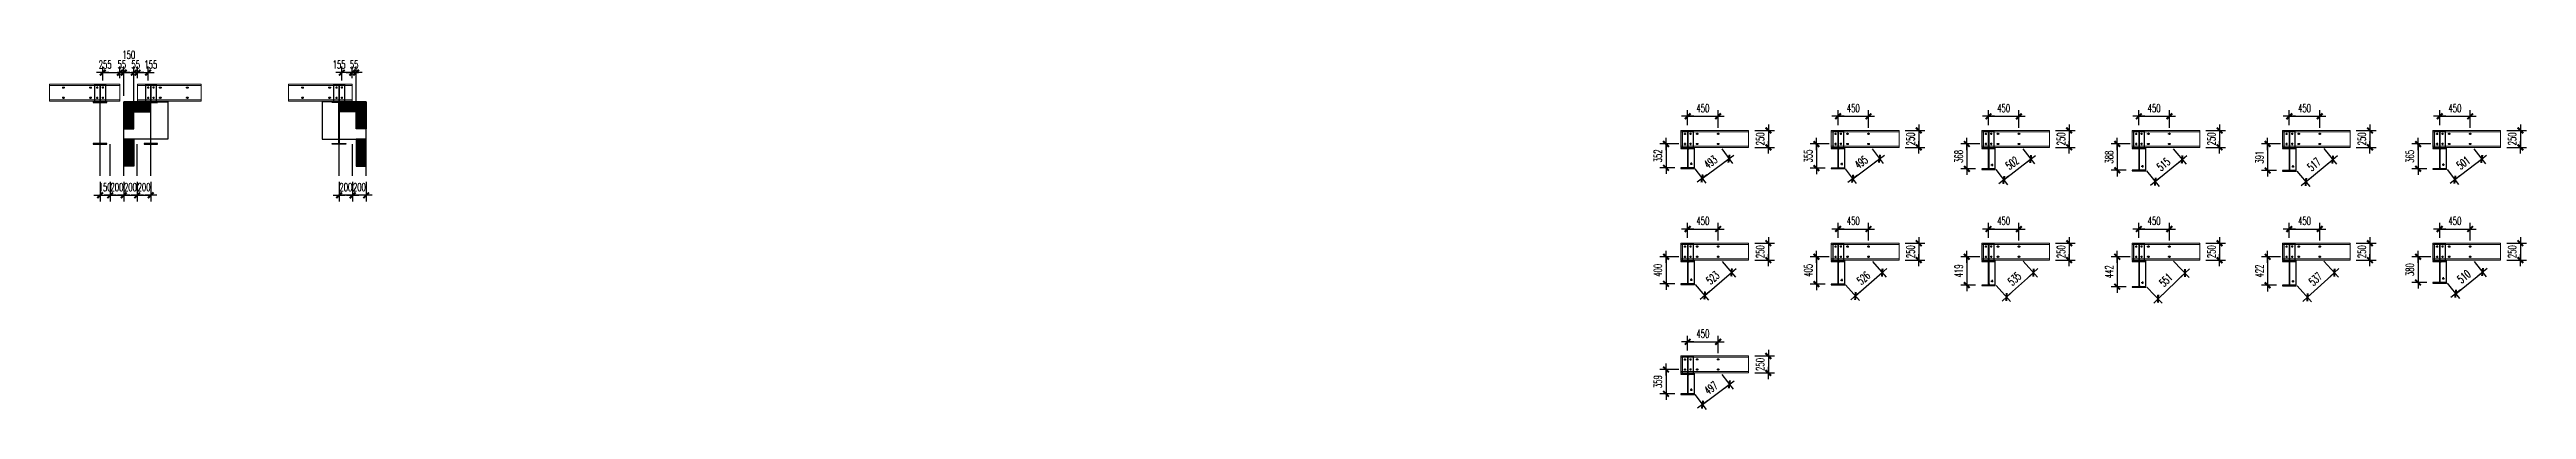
# Model space of a CAD drawing. Header units: inches. Extents: x 129725932 to 129894734, y 55771230 to 55809283.
# Drawn here: x 129796459 to 129833052, y 55788125 to 55793442 of the extents above; entities that cross this region are included whole.
import ezdxf

# ---------------------------------------------------------------- set-up
doc = ezdxf.new("R2010")
doc.units = ezdxf.units.IN
doc.header["$MEASUREMENT"] = 0
for name, color, linetype, lineweight in [('Bolt', 252, 'Continuous', 9), ('灰线', 253, 'Continuous', 5), ('绿线', 3, 'Continuous', 9), ('黄线', 2, 'Continuous', 13)]:
    doc.layers.add(name, color=color, linetype=linetype, lineweight=lineweight)
doc.layers.add('尺寸标注', color=8, linetype='Continuous')
doc.styles.add('DIM_FONT', font='romans.shx', dxfattribs={"width": 0.618, "bigfont": '1hztxt.shx'})
doc.dimstyles.new('WGH(1)', dxfattribs={"dimscale": 1.2, "dimtxt": 100, "dimasz": 0.5, "dimexe": 75, "dimexo": 75, "dimgap": 50, "dimtad": 1, "dimdec": 0, "dimzin": 0, "dimdsep": 46, "dimtxsty": 'DIM_FONT', "dimblk1": '_DIMX', "dimblk2": '_DIMX', "dimsah": 1, "dimcen": 0.09, "dimclrd": 3, "dimclre": 3, "dimclrt": 7, "dimadec": 0, "dimazin": 0, "dimtfac": 1, "dimtdec": 0, "dimtix": 1, "dimtmove": 2, "dimatfit": 3, "dimldrblk": '_DIMX', "dimfxl": 0, "dimtolj": 1, "dimtzin": 0, "dimarcsym": 0})
pattern_1 = [(315, (74005711.4614, 185591520.057), (4.41941738242, 4.41941738242), [])]
pattern_2 = [(135, (185588930.7366, -74007390.3695), (-4.41941738242, -4.41941738242), [])]

msp = doc.modelspace()

# ---------------------------------------------------------------- blocks, each defined once
blk = doc.blocks.new('_DIMX')
blk.add_line((-150, 0), (150, 0))
at = {"const_width": 50}
blk.add_lwpolyline([(-70, -70), (70, 70)], dxfattribs=at)
blk = doc.blocks.new('*D1179')
at = {"layer": 'Defpoints', "color": 0}
for p in [(129821110, 55788715), (129820713, 55788416), (129821276, 55788496)]:
    blk.add_point(p, dxfattribs=at)
at = {"layer": '尺寸标注', "color": 3, "lineweight": -2}
for p, q in [((129820768, 55788345), (129820933, 55788125)), ((129820879, 55788197), (129821275, 55788496)), ((129821165, 55788644), (129821330, 55788424))]:
    blk.add_line(p, q, dxfattribs=at)
at = {"layer": '尺寸标注', "color": 3, "lineweight": -2, "xscale": 0.5999999999999995, "yscale": 0.5999999999999995, "zscale": 0.5999999999999995}
for p, rotation in [((129821276, 55788496), 36.98518073471121), ((129820879, 55788197), 216.9851807347112)]:
    blk.add_blockref('_DIMX', p, dxfattribs=dict(at, rotation=rotation))
at = {"layer": '尺寸标注', "color": 7, "insert": (129821005, 55788442), "char_height": 120, "attachment_point": 5, "rotation": 36.9852, "style": 'DIM_FONT'}
blk.add_mtext('\\A1;497', dxfattribs=at)
blk = doc.blocks.new('*D1180')
at = {"layer": 'Defpoints', "color": 0}
for p in [(129820620, 55788715), (129820340, 55788356), (129820560, 55788356)]:
    blk.add_point(p, dxfattribs=at)
at = {"layer": '尺寸标注', "color": 3, "lineweight": -2}
for p, q in [((129820530, 55788715), (129820250, 55788715)), ((129820340, 55788715), (129820340, 55788357)), ((129820470, 55788356), (129820250, 55788356))]:
    blk.add_line(p, q, dxfattribs=at)
at = {"layer": '尺寸标注', "color": 3, "lineweight": -2, "xscale": 0.5999999999999995, "yscale": 0.5999999999999995, "zscale": 0.5999999999999995}
for p, rotation in [((129820340, 55788715), 90), ((129820340, 55788356), 270)]:
    blk.add_blockref('_DIMX', p, dxfattribs=dict(at, rotation=rotation))
at = {"layer": '尺寸标注', "color": 7, "insert": (129820220, 55788536), "char_height": 120, "attachment_point": 5, "rotation": 90, "style": 'DIM_FONT'}
blk.add_mtext('\\A1;359', dxfattribs=at)
blk = doc.blocks.new('*D1181')
at = {"layer": 'Defpoints', "color": 0}
for p in [(129821110, 55789125), (129820660, 55788905), (129821110, 55788865)]:
    blk.add_point(p, dxfattribs=at)
at = {"layer": '尺寸标注', "color": 3, "lineweight": -2}
for p, q in [((129820660, 55788995), (129820660, 55789215)), ((129820661, 55789125), (129821110, 55789125)), ((129821110, 55788955), (129821110, 55789215))]:
    blk.add_line(p, q, dxfattribs=at)
at = {"layer": '尺寸标注', "color": 3, "lineweight": -2, "xscale": 0.5999999999999995, "yscale": 0.5999999999999995, "zscale": 0.5999999999999995, "rotation": 180}
blk.add_blockref('_DIMX', (129820660, 55789125), dxfattribs=at)
at = {"layer": '尺寸标注', "color": 3, "lineweight": -2, "xscale": 0.5999999999999995, "yscale": 0.5999999999999995, "zscale": 0.5999999999999995}
blk.add_blockref('_DIMX', (129821110, 55789125), dxfattribs=at)
at = {"layer": '尺寸标注', "color": 7, "insert": (129820885, 55789245), "char_height": 120, "attachment_point": 5, "style": 'DIM_FONT'}
blk.add_mtext('\\A1;450', dxfattribs=at)
blk = doc.blocks.new('*D1182')
at = {"layer": 'Defpoints', "color": 0}
for p in [(129821560, 55788915), (129821560, 55788665), (129821852, 55788665)]:
    blk.add_point(p, dxfattribs=at)
at = {"layer": '尺寸标注', "color": 3, "lineweight": -2}
for p, q in [((129821650, 55788915), (129821942, 55788915)), ((129821852, 55788916), (129821852, 55788917)), ((129821852, 55788915), (129821852, 55788665)), ((129821650, 55788665), (129821942, 55788665)), ((129821852, 55788665), (129821852, 55788664))]:
    blk.add_line(p, q, dxfattribs=at)
at = {"layer": '尺寸标注', "color": 3, "lineweight": -2, "xscale": 0.5999999999999995, "yscale": 0.5999999999999995, "zscale": 0.5999999999999995}
for p, rotation in [((129821852, 55788915), 270), ((129821852, 55788665), 90)]:
    blk.add_blockref('_DIMX', p, dxfattribs=dict(at, rotation=rotation))
at = {"layer": '尺寸标注', "color": 7, "insert": (129821732, 55788790), "char_height": 120, "attachment_point": 5, "rotation": 90, "style": 'DIM_FONT'}
blk.add_mtext('\\A1;250', dxfattribs=at)
blk = doc.blocks.new('*D1167')
at = {"layer": 'Defpoints', "color": 0}
for p in [(129821110, 55790381), (129821309, 55790149), (129820713, 55790041)]:
    blk.add_point(p, dxfattribs=at)
at = {"layer": '尺寸标注', "color": 3, "lineweight": -2}
for p, q in [((129820912, 55789810), (129821308, 55790149)), ((129821169, 55790313), (129821367, 55790081)), ((129820772, 55789973), (129820970, 55789741))]:
    blk.add_line(p, q, dxfattribs=at)
at = {"layer": '尺寸标注', "color": 3, "lineweight": -2, "xscale": 0.5999999999999995, "yscale": 0.5999999999999995, "zscale": 0.5999999999999995}
for p, rotation in [((129821309, 55790149), 40.57751551561179), ((129820912, 55789809), 220.5775155156118)]:
    blk.add_blockref('_DIMX', p, dxfattribs=dict(at, rotation=rotation))
at = {"layer": '尺寸标注', "color": 7, "insert": (129821032, 55790070), "char_height": 120, "attachment_point": 5, "rotation": 40.5775, "style": 'DIM_FONT'}
blk.add_mtext('\\A1;523', dxfattribs=at)
blk = doc.blocks.new('*D1168')
at = {"layer": 'Defpoints', "color": 0}
for p in [(129820620, 55790381), (129820340, 55789981), (129820560, 55789981)]:
    blk.add_point(p, dxfattribs=at)
at = {"layer": '尺寸标注', "color": 3, "lineweight": -2}
for p, q in [((129820530, 55790381), (129820250, 55790381)), ((129820340, 55790381), (129820340, 55789982)), ((129820470, 55789981), (129820250, 55789981))]:
    blk.add_line(p, q, dxfattribs=at)
at = {"layer": '尺寸标注', "color": 3, "lineweight": -2, "xscale": 0.5999999999999995, "yscale": 0.5999999999999995, "zscale": 0.5999999999999995}
for p, rotation in [((129820340, 55790381), 90), ((129820340, 55789981), 270)]:
    blk.add_blockref('_DIMX', p, dxfattribs=dict(at, rotation=rotation))
at = {"layer": '尺寸标注', "color": 7, "insert": (129820220, 55790181), "char_height": 120, "attachment_point": 5, "rotation": 90, "style": 'DIM_FONT'}
blk.add_mtext('\\A1;400', dxfattribs=at)
blk = doc.blocks.new('*D1169')
at = {"layer": 'Defpoints', "color": 0}
for p in [(129820660, 55790571), (129821110, 55790791), (129821110, 55790531)]:
    blk.add_point(p, dxfattribs=at)
at = {"layer": '尺寸标注', "color": 3, "lineweight": -2}
for p, q in [((129820660, 55790661), (129820660, 55790881)), ((129821110, 55790621), (129821110, 55790881)), ((129820661, 55790791), (129821110, 55790791))]:
    blk.add_line(p, q, dxfattribs=at)
at = {"layer": '尺寸标注', "color": 3, "lineweight": -2, "xscale": 0.5999999999999995, "yscale": 0.5999999999999995, "zscale": 0.5999999999999995, "rotation": 180}
blk.add_blockref('_DIMX', (129820660, 55790791), dxfattribs=at)
at = {"layer": '尺寸标注', "color": 3, "lineweight": -2, "xscale": 0.5999999999999995, "yscale": 0.5999999999999995, "zscale": 0.5999999999999995}
blk.add_blockref('_DIMX', (129821110, 55790791), dxfattribs=at)
at = {"layer": '尺寸标注', "color": 7, "insert": (129820885, 55790911), "char_height": 120, "attachment_point": 5, "style": 'DIM_FONT'}
blk.add_mtext('\\A1;450', dxfattribs=at)
blk = doc.blocks.new('*D1170')
at = {"layer": 'Defpoints', "color": 0}
for p in [(129821560, 55790581), (129821560, 55790331), (129821852, 55790331)]:
    blk.add_point(p, dxfattribs=at)
at = {"layer": '尺寸标注', "color": 3, "lineweight": -2}
for p, q in [((129821650, 55790581), (129821942, 55790581)), ((129821852, 55790582), (129821852, 55790582)), ((129821852, 55790581), (129821852, 55790331)), ((129821650, 55790331), (129821942, 55790331)), ((129821852, 55790331), (129821852, 55790330))]:
    blk.add_line(p, q, dxfattribs=at)
at = {"layer": '尺寸标注', "color": 3, "lineweight": -2, "xscale": 0.5999999999999995, "yscale": 0.5999999999999995, "zscale": 0.5999999999999995}
for p, rotation in [((129821852, 55790581), 270), ((129821852, 55790331), 90)]:
    blk.add_blockref('_DIMX', p, dxfattribs=dict(at, rotation=rotation))
at = {"layer": '尺寸标注', "color": 7, "insert": (129821732, 55790456), "char_height": 120, "attachment_point": 5, "rotation": 90, "style": 'DIM_FONT'}
blk.add_mtext('\\A1;250', dxfattribs=at)
blk = doc.blocks.new('*D1159')
at = {"layer": 'Defpoints', "color": 0}
for p in [(129823332, 55790381), (129823535, 55790148), (129822935, 55790036)]:
    blk.add_point(p, dxfattribs=at)
at = {"layer": '尺寸标注', "color": 3, "lineweight": -2}
for p, q in [((129823391, 55790313), (129823594, 55790080)), ((129822994, 55789968), (129823197, 55789735)), ((129823138, 55789804), (129823534, 55790148))]:
    blk.add_line(p, q, dxfattribs=at)
at = {"layer": '尺寸标注', "color": 3, "lineweight": -2, "xscale": 0.5999999999999995, "yscale": 0.5999999999999995, "zscale": 0.5999999999999995}
for p, rotation in [((129823535, 55790148), 40.99121657973443), ((129823138, 55789803), 220.9912165797344)]:
    blk.add_blockref('_DIMX', p, dxfattribs=dict(at, rotation=rotation))
at = {"layer": '尺寸标注', "color": 7, "insert": (129823258, 55790066), "char_height": 120, "attachment_point": 5, "rotation": 40.9912, "style": 'DIM_FONT'}
blk.add_mtext('\\A1;526', dxfattribs=at)
blk = doc.blocks.new('*D1160')
at = {"layer": 'Defpoints', "color": 0}
for p in [(129822842, 55790381), (129822562, 55789976), (129822782, 55789976)]:
    blk.add_point(p, dxfattribs=at)
at = {"layer": '尺寸标注', "color": 3, "lineweight": -2}
for p, q in [((129822752, 55790381), (129822472, 55790381)), ((129822562, 55790381), (129822562, 55789977)), ((129822692, 55789976), (129822472, 55789976))]:
    blk.add_line(p, q, dxfattribs=at)
at = {"layer": '尺寸标注', "color": 3, "lineweight": -2, "xscale": 0.5999999999999995, "yscale": 0.5999999999999995, "zscale": 0.5999999999999995}
for p, rotation in [((129822562, 55790381), 90), ((129822562, 55789976), 270)]:
    blk.add_blockref('_DIMX', p, dxfattribs=dict(at, rotation=rotation))
at = {"layer": '尺寸标注', "color": 7, "insert": (129822442, 55790179), "char_height": 120, "attachment_point": 5, "rotation": 90, "style": 'DIM_FONT'}
blk.add_mtext('\\A1;405', dxfattribs=at)
blk = doc.blocks.new('*D1161')
at = {"layer": 'Defpoints', "color": 0}
for p in [(129822882, 55790571), (129823332, 55790791), (129823332, 55790531)]:
    blk.add_point(p, dxfattribs=at)
at = {"layer": '尺寸标注', "color": 3, "lineweight": -2}
for p, q in [((129822882, 55790661), (129822882, 55790881)), ((129823332, 55790621), (129823332, 55790881)), ((129822883, 55790791), (129823332, 55790791))]:
    blk.add_line(p, q, dxfattribs=at)
at = {"layer": '尺寸标注', "color": 3, "lineweight": -2, "xscale": 0.5999999999999995, "yscale": 0.5999999999999995, "zscale": 0.5999999999999995, "rotation": 180}
blk.add_blockref('_DIMX', (129822882, 55790791), dxfattribs=at)
at = {"layer": '尺寸标注', "color": 3, "lineweight": -2, "xscale": 0.5999999999999995, "yscale": 0.5999999999999995, "zscale": 0.5999999999999995}
blk.add_blockref('_DIMX', (129823332, 55790791), dxfattribs=at)
at = {"layer": '尺寸标注', "color": 7, "insert": (129823107, 55790911), "char_height": 120, "attachment_point": 5, "style": 'DIM_FONT'}
blk.add_mtext('\\A1;450', dxfattribs=at)
blk = doc.blocks.new('*D1162')
at = {"layer": 'Defpoints', "color": 0}
for p in [(129823782, 55790581), (129823782, 55790331), (129824074, 55790331)]:
    blk.add_point(p, dxfattribs=at)
at = {"layer": '尺寸标注', "color": 3, "lineweight": -2}
for p, q in [((129823872, 55790581), (129824164, 55790581)), ((129824074, 55790582), (129824074, 55790582)), ((129824074, 55790581), (129824074, 55790331)), ((129823872, 55790331), (129824164, 55790331)), ((129824074, 55790331), (129824074, 55790330))]:
    blk.add_line(p, q, dxfattribs=at)
at = {"layer": '尺寸标注', "color": 3, "lineweight": -2, "xscale": 0.5999999999999995, "yscale": 0.5999999999999995, "zscale": 0.5999999999999995}
for p, rotation in [((129824074, 55790581), 270), ((129824074, 55790331), 90)]:
    blk.add_blockref('_DIMX', p, dxfattribs=dict(at, rotation=rotation))
at = {"layer": '尺寸标注', "color": 7, "insert": (129823954, 55790456), "char_height": 120, "attachment_point": 5, "rotation": 90, "style": 'DIM_FONT'}
blk.add_mtext('\\A1;250', dxfattribs=at)
blk = doc.blocks.new('*D1155')
at = {"layer": 'Defpoints', "color": 0}
for p in [(129825554, 55790381), (129825157, 55790022), (129825768, 55790145)]:
    blk.add_point(p, dxfattribs=at)
at = {"layer": '尺寸标注', "color": 3, "lineweight": -2}
for p, q in [((129825615, 55790314), (129825828, 55790078)), ((129825218, 55789955), (129825431, 55789719)), ((129825371, 55789787), (129825767, 55790145))]:
    blk.add_line(p, q, dxfattribs=at)
at = {"layer": '尺寸标注', "color": 3, "lineweight": -2, "xscale": 0.5999999999999995, "yscale": 0.5999999999999995, "zscale": 0.5999999999999995}
for p, rotation in [((129825768, 55790145), 42.12247514441292), ((129825371, 55789786), 222.1224751444129)]:
    blk.add_blockref('_DIMX', p, dxfattribs=dict(at, rotation=rotation))
at = {"layer": '尺寸标注', "color": 7, "insert": (129825489, 55790055), "char_height": 120, "attachment_point": 5, "rotation": 42.1225, "style": 'DIM_FONT'}
blk.add_mtext('\\A1;535', dxfattribs=at)
blk = doc.blocks.new('*D1156')
at = {"layer": 'Defpoints', "color": 0}
for p in [(129825064, 55790381), (129824784, 55789962), (129825004, 55789962)]:
    blk.add_point(p, dxfattribs=at)
at = {"layer": '尺寸标注', "color": 3, "lineweight": -2}
for p, q in [((129824974, 55790381), (129824694, 55790381)), ((129824784, 55790381), (129824784, 55789963)), ((129824914, 55789962), (129824694, 55789962))]:
    blk.add_line(p, q, dxfattribs=at)
at = {"layer": '尺寸标注', "color": 3, "lineweight": -2, "xscale": 0.5999999999999995, "yscale": 0.5999999999999995, "zscale": 0.5999999999999995}
for p, rotation in [((129824784, 55790381), 90), ((129824784, 55789962), 270)]:
    blk.add_blockref('_DIMX', p, dxfattribs=dict(at, rotation=rotation))
at = {"layer": '尺寸标注', "color": 7, "insert": (129824664, 55790172), "char_height": 120, "attachment_point": 5, "rotation": 90, "style": 'DIM_FONT'}
blk.add_mtext('\\A1;419', dxfattribs=at)
blk = doc.blocks.new('*D1157')
at = {"layer": 'Defpoints', "color": 0}
for p in [(129825104, 55790571), (129825554, 55790791), (129825554, 55790531)]:
    blk.add_point(p, dxfattribs=at)
at = {"layer": '尺寸标注', "color": 3, "lineweight": -2}
for p, q in [((129825104, 55790661), (129825104, 55790881)), ((129825554, 55790621), (129825554, 55790881)), ((129825105, 55790791), (129825554, 55790791))]:
    blk.add_line(p, q, dxfattribs=at)
at = {"layer": '尺寸标注', "color": 3, "lineweight": -2, "xscale": 0.5999999999999995, "yscale": 0.5999999999999995, "zscale": 0.5999999999999995, "rotation": 180}
blk.add_blockref('_DIMX', (129825104, 55790791), dxfattribs=at)
at = {"layer": '尺寸标注', "color": 3, "lineweight": -2, "xscale": 0.5999999999999995, "yscale": 0.5999999999999995, "zscale": 0.5999999999999995}
blk.add_blockref('_DIMX', (129825554, 55790791), dxfattribs=at)
at = {"layer": '尺寸标注', "color": 7, "insert": (129825329, 55790911), "char_height": 120, "attachment_point": 5, "style": 'DIM_FONT'}
blk.add_mtext('\\A1;450', dxfattribs=at)
blk = doc.blocks.new('*D1158')
at = {"layer": 'Defpoints', "color": 0}
for p in [(129826004, 55790581), (129826004, 55790331), (129826296, 55790331)]:
    blk.add_point(p, dxfattribs=at)
at = {"layer": '尺寸标注', "color": 3, "lineweight": -2}
for p, q in [((129826094, 55790581), (129826386, 55790581)), ((129826296, 55790582), (129826296, 55790582)), ((129826296, 55790581), (129826296, 55790331)), ((129826094, 55790331), (129826386, 55790331)), ((129826296, 55790331), (129826296, 55790330))]:
    blk.add_line(p, q, dxfattribs=at)
at = {"layer": '尺寸标注', "color": 3, "lineweight": -2, "xscale": 0.5999999999999995, "yscale": 0.5999999999999995, "zscale": 0.5999999999999995}
for p, rotation in [((129826296, 55790581), 270), ((129826296, 55790331), 90)]:
    blk.add_blockref('_DIMX', p, dxfattribs=dict(at, rotation=rotation))
at = {"layer": '尺寸标注', "color": 7, "insert": (129826176, 55790456), "char_height": 120, "attachment_point": 5, "rotation": 90, "style": 'DIM_FONT'}
blk.add_mtext('\\A1;250', dxfattribs=at)
blk = doc.blocks.new('*D1163')
at = {"layer": 'Defpoints', "color": 0}
for p in [(129827776, 55790381), (129827379, 55789999), (129828007, 55790142)]:
    blk.add_point(p, dxfattribs=at)
at = {"layer": '尺寸标注', "color": 3, "lineweight": -2}
for p, q in [((129827839, 55790316), (129828069, 55790077)), ((129827442, 55789934), (129827672, 55789695)), ((129827610, 55789760), (129828007, 55790141))]:
    blk.add_line(p, q, dxfattribs=at)
at = {"layer": '尺寸标注', "color": 3, "lineweight": -2, "xscale": 0.5999999999999995, "yscale": 0.5999999999999995, "zscale": 0.5999999999999995}
for p, rotation in [((129828007, 55790142), 43.896879961674), ((129827610, 55789760), 223.896879961674)]:
    blk.add_blockref('_DIMX', p, dxfattribs=dict(at, rotation=rotation))
at = {"layer": '尺寸标注', "color": 7, "insert": (129827725, 55790037), "char_height": 120, "attachment_point": 5, "rotation": 43.8969, "style": 'DIM_FONT'}
blk.add_mtext('\\A1;551', dxfattribs=at)
blk = doc.blocks.new('*D1164')
at = {"layer": 'Defpoints', "color": 0}
for p in [(129827286, 55790381), (129827006, 55789939), (129827226, 55789939)]:
    blk.add_point(p, dxfattribs=at)
at = {"layer": '尺寸标注', "color": 3, "lineweight": -2}
for p, q in [((129827196, 55790381), (129826916, 55790381)), ((129827006, 55790381), (129827006, 55789940)), ((129827136, 55789939), (129826916, 55789939))]:
    blk.add_line(p, q, dxfattribs=at)
at = {"layer": '尺寸标注', "color": 3, "lineweight": -2, "xscale": 0.5999999999999995, "yscale": 0.5999999999999995, "zscale": 0.5999999999999995}
for p, rotation in [((129827006, 55790381), 90), ((129827006, 55789939), 270)]:
    blk.add_blockref('_DIMX', p, dxfattribs=dict(at, rotation=rotation))
at = {"layer": '尺寸标注', "color": 7, "insert": (129826886, 55790160), "char_height": 120, "attachment_point": 5, "rotation": 90, "style": 'DIM_FONT'}
blk.add_mtext('\\A1;442', dxfattribs=at)
blk = doc.blocks.new('*D1165')
at = {"layer": 'Defpoints', "color": 0}
for p in [(129827326, 55790571), (129827776, 55790791), (129827776, 55790531)]:
    blk.add_point(p, dxfattribs=at)
at = {"layer": '尺寸标注', "color": 3, "lineweight": -2}
for p, q in [((129827326, 55790661), (129827326, 55790881)), ((129827776, 55790621), (129827776, 55790881)), ((129827327, 55790791), (129827776, 55790791))]:
    blk.add_line(p, q, dxfattribs=at)
at = {"layer": '尺寸标注', "color": 3, "lineweight": -2, "xscale": 0.5999999999999995, "yscale": 0.5999999999999995, "zscale": 0.5999999999999995, "rotation": 180}
blk.add_blockref('_DIMX', (129827326, 55790791), dxfattribs=at)
at = {"layer": '尺寸标注', "color": 3, "lineweight": -2, "xscale": 0.5999999999999995, "yscale": 0.5999999999999995, "zscale": 0.5999999999999995}
blk.add_blockref('_DIMX', (129827776, 55790791), dxfattribs=at)
at = {"layer": '尺寸标注', "color": 7, "insert": (129827551, 55790911), "char_height": 120, "attachment_point": 5, "style": 'DIM_FONT'}
blk.add_mtext('\\A1;450', dxfattribs=at)
blk = doc.blocks.new('*D1166')
at = {"layer": 'Defpoints', "color": 0}
for p in [(129828226, 55790581), (129828226, 55790331), (129828518, 55790331)]:
    blk.add_point(p, dxfattribs=at)
at = {"layer": '尺寸标注', "color": 3, "lineweight": -2}
for p, q in [((129828316, 55790581), (129828608, 55790581)), ((129828518, 55790582), (129828518, 55790582)), ((129828518, 55790581), (129828518, 55790331)), ((129828316, 55790331), (129828608, 55790331)), ((129828518, 55790331), (129828518, 55790330))]:
    blk.add_line(p, q, dxfattribs=at)
at = {"layer": '尺寸标注', "color": 3, "lineweight": -2, "xscale": 0.5999999999999995, "yscale": 0.5999999999999995, "zscale": 0.5999999999999995}
for p, rotation in [((129828518, 55790581), 270), ((129828518, 55790331), 90)]:
    blk.add_blockref('_DIMX', p, dxfattribs=dict(at, rotation=rotation))
at = {"layer": '尺寸标注', "color": 7, "insert": (129828398, 55790456), "char_height": 120, "attachment_point": 5, "rotation": 90, "style": 'DIM_FONT'}
blk.add_mtext('\\A1;250', dxfattribs=at)
blk = doc.blocks.new('*D1171')
at = {"layer": 'Defpoints', "color": 0}
for p in [(129829998, 55790381), (129829601, 55790019), (129830214, 55790145)]:
    blk.add_point(p, dxfattribs=at)
at = {"layer": '尺寸标注', "color": 3, "lineweight": -2}
for p, q in [((129830059, 55790315), (129830275, 55790078)), ((129829662, 55789953), (129829878, 55789716)), ((129829817, 55789783), (129830214, 55790144))]:
    blk.add_line(p, q, dxfattribs=at)
at = {"layer": '尺寸标注', "color": 3, "lineweight": -2, "xscale": 0.5999999999999995, "yscale": 0.5999999999999995, "zscale": 0.5999999999999995}
for p, rotation in [((129830214, 55790145), 42.35977248110078), ((129829817, 55789783), 222.3597724811008)]:
    blk.add_blockref('_DIMX', p, dxfattribs=dict(at, rotation=rotation))
at = {"layer": '尺寸标注', "color": 7, "insert": (129829935, 55790052), "char_height": 120, "attachment_point": 5, "rotation": 42.3598, "style": 'DIM_FONT'}
blk.add_mtext('\\A1;537', dxfattribs=at)
blk = doc.blocks.new('*D1172')
at = {"layer": 'Defpoints', "color": 0}
for p in [(129829508, 55790381), (129829228, 55789959), (129829448, 55789959)]:
    blk.add_point(p, dxfattribs=at)
at = {"layer": '尺寸标注', "color": 3, "lineweight": -2}
for p, q in [((129829418, 55790381), (129829138, 55790381)), ((129829228, 55790381), (129829228, 55789960)), ((129829358, 55789959), (129829138, 55789959))]:
    blk.add_line(p, q, dxfattribs=at)
at = {"layer": '尺寸标注', "color": 3, "lineweight": -2, "xscale": 0.5999999999999995, "yscale": 0.5999999999999995, "zscale": 0.5999999999999995}
for p, rotation in [((129829228, 55790381), 90), ((129829228, 55789959), 270)]:
    blk.add_blockref('_DIMX', p, dxfattribs=dict(at, rotation=rotation))
at = {"layer": '尺寸标注', "color": 7, "insert": (129829108, 55790170), "char_height": 120, "attachment_point": 5, "rotation": 90, "style": 'DIM_FONT'}
blk.add_mtext('\\A1;422', dxfattribs=at)
blk = doc.blocks.new('*D1173')
at = {"layer": 'Defpoints', "color": 0}
for p in [(129829548, 55790571), (129829998, 55790791), (129829998, 55790531)]:
    blk.add_point(p, dxfattribs=at)
at = {"layer": '尺寸标注', "color": 3, "lineweight": -2}
for p, q in [((129829548, 55790661), (129829548, 55790881)), ((129829998, 55790621), (129829998, 55790881)), ((129829549, 55790791), (129829998, 55790791))]:
    blk.add_line(p, q, dxfattribs=at)
at = {"layer": '尺寸标注', "color": 3, "lineweight": -2, "xscale": 0.5999999999999995, "yscale": 0.5999999999999995, "zscale": 0.5999999999999995, "rotation": 180}
blk.add_blockref('_DIMX', (129829548, 55790791), dxfattribs=at)
at = {"layer": '尺寸标注', "color": 3, "lineweight": -2, "xscale": 0.5999999999999995, "yscale": 0.5999999999999995, "zscale": 0.5999999999999995}
blk.add_blockref('_DIMX', (129829998, 55790791), dxfattribs=at)
at = {"layer": '尺寸标注', "color": 7, "insert": (129829773, 55790911), "char_height": 120, "attachment_point": 5, "style": 'DIM_FONT'}
blk.add_mtext('\\A1;450', dxfattribs=at)
blk = doc.blocks.new('*D1174')
at = {"layer": 'Defpoints', "color": 0}
for p in [(129830448, 55790581), (129830448, 55790331), (129830740, 55790331)]:
    blk.add_point(p, dxfattribs=at)
at = {"layer": '尺寸标注', "color": 3, "lineweight": -2}
for p, q in [((129830538, 55790581), (129830830, 55790581)), ((129830740, 55790582), (129830740, 55790582)), ((129830740, 55790581), (129830740, 55790331)), ((129830538, 55790331), (129830830, 55790331)), ((129830740, 55790331), (129830740, 55790330))]:
    blk.add_line(p, q, dxfattribs=at)
at = {"layer": '尺寸标注', "color": 3, "lineweight": -2, "xscale": 0.5999999999999995, "yscale": 0.5999999999999995, "zscale": 0.5999999999999995}
for p, rotation in [((129830740, 55790581), 270), ((129830740, 55790331), 90)]:
    blk.add_blockref('_DIMX', p, dxfattribs=dict(at, rotation=rotation))
at = {"layer": '尺寸标注', "color": 7, "insert": (129830620, 55790456), "char_height": 120, "attachment_point": 5, "rotation": 90, "style": 'DIM_FONT'}
blk.add_mtext('\\A1;250', dxfattribs=at)
blk = doc.blocks.new('*D1175')
at = {"layer": 'Defpoints', "color": 0}
for p in [(129832220, 55790381), (129832403, 55790155), (129831823, 55790061)]:
    blk.add_point(p, dxfattribs=at)
at = {"layer": '尺寸标注', "color": 3, "lineweight": -2}
for p, q in [((129832006, 55789835), (129832402, 55790154)), ((129832277, 55790311), (129832459, 55790085)), ((129831880, 55789991), (129832062, 55789765))]:
    blk.add_line(p, q, dxfattribs=at)
at = {"layer": '尺寸标注', "color": 3, "lineweight": -2, "xscale": 0.5999999999999995, "yscale": 0.5999999999999995, "zscale": 0.5999999999999995}
for p, rotation in [((129832403, 55790155), 38.87038902305135), ((129832006, 55789835), 218.8703890230514)]:
    blk.add_blockref('_DIMX', p, dxfattribs=dict(at, rotation=rotation))
at = {"layer": '尺寸标注', "color": 7, "insert": (129832129, 55790088), "char_height": 120, "attachment_point": 5, "rotation": 38.8704, "style": 'DIM_FONT'}
blk.add_mtext('\\A1;510', dxfattribs=at)
blk = doc.blocks.new('*D1176')
at = {"layer": 'Defpoints', "color": 0}
for p in [(129831730, 55790381), (129831450, 55790001), (129831670, 55790001)]:
    blk.add_point(p, dxfattribs=at)
at = {"layer": '尺寸标注', "color": 3, "lineweight": -2}
for p, q in [((129831640, 55790381), (129831360, 55790381)), ((129831450, 55790381), (129831450, 55790002)), ((129831580, 55790001), (129831360, 55790001))]:
    blk.add_line(p, q, dxfattribs=at)
at = {"layer": '尺寸标注', "color": 3, "lineweight": -2, "xscale": 0.5999999999999995, "yscale": 0.5999999999999995, "zscale": 0.5999999999999995}
for p, rotation in [((129831450, 55790381), 90), ((129831450, 55790001), 270)]:
    blk.add_blockref('_DIMX', p, dxfattribs=dict(at, rotation=rotation))
at = {"layer": '尺寸标注', "color": 7, "insert": (129831330, 55790191), "char_height": 120, "attachment_point": 5, "rotation": 90, "style": 'DIM_FONT'}
blk.add_mtext('\\A1;380', dxfattribs=at)
blk = doc.blocks.new('*D1177')
at = {"layer": 'Defpoints', "color": 0}
for p in [(129831770, 55790571), (129832220, 55790791), (129832220, 55790531)]:
    blk.add_point(p, dxfattribs=at)
at = {"layer": '尺寸标注', "color": 3, "lineweight": -2}
for p, q in [((129831770, 55790661), (129831770, 55790881)), ((129832220, 55790621), (129832220, 55790881)), ((129831771, 55790791), (129832220, 55790791))]:
    blk.add_line(p, q, dxfattribs=at)
at = {"layer": '尺寸标注', "color": 3, "lineweight": -2, "xscale": 0.5999999999999995, "yscale": 0.5999999999999995, "zscale": 0.5999999999999995, "rotation": 180}
blk.add_blockref('_DIMX', (129831770, 55790791), dxfattribs=at)
at = {"layer": '尺寸标注', "color": 3, "lineweight": -2, "xscale": 0.5999999999999995, "yscale": 0.5999999999999995, "zscale": 0.5999999999999995}
blk.add_blockref('_DIMX', (129832220, 55790791), dxfattribs=at)
at = {"layer": '尺寸标注', "color": 7, "insert": (129831995, 55790911), "char_height": 120, "attachment_point": 5, "style": 'DIM_FONT'}
blk.add_mtext('\\A1;450', dxfattribs=at)
blk = doc.blocks.new('*D1178')
at = {"layer": 'Defpoints', "color": 0}
for p in [(129832670, 55790581), (129832670, 55790331), (129832962, 55790331)]:
    blk.add_point(p, dxfattribs=at)
at = {"layer": '尺寸标注', "color": 3, "lineweight": -2}
for p, q in [((129832760, 55790581), (129833052, 55790581)), ((129832962, 55790582), (129832962, 55790582)), ((129832962, 55790581), (129832962, 55790331)), ((129832760, 55790331), (129833052, 55790331)), ((129832962, 55790331), (129832962, 55790330))]:
    blk.add_line(p, q, dxfattribs=at)
at = {"layer": '尺寸标注', "color": 3, "lineweight": -2, "xscale": 0.5999999999999995, "yscale": 0.5999999999999995, "zscale": 0.5999999999999995}
for p, rotation in [((129832962, 55790581), 270), ((129832962, 55790331), 90)]:
    blk.add_blockref('_DIMX', p, dxfattribs=dict(at, rotation=rotation))
at = {"layer": '尺寸标注', "color": 7, "insert": (129832842, 55790456), "char_height": 120, "attachment_point": 5, "rotation": 90, "style": 'DIM_FONT'}
blk.add_mtext('\\A1;250', dxfattribs=at)
blk = doc.blocks.new('*D1118')
at = {"layer": 'Defpoints', "color": 0}
for p in [(129797915, 55793101), (129797760, 55792930), (129797915, 55792895)]:
    blk.add_point(p, dxfattribs=at)
at = {"layer": '尺寸标注', "color": 3, "lineweight": -2}
for p, q in [((129797760, 55793020), (129797760, 55793191)), ((129797761, 55793101), (129797914, 55793101)), ((129797915, 55792985), (129797915, 55793191))]:
    blk.add_line(p, q, dxfattribs=at)
at = {"layer": '尺寸标注', "color": 3, "lineweight": -2, "xscale": 0.5999999999999995, "yscale": 0.5999999999999995, "zscale": 0.5999999999999995, "rotation": 180}
blk.add_blockref('_DIMX', (129797760, 55793101), dxfattribs=at)
at = {"layer": '尺寸标注', "color": 3, "lineweight": -2, "xscale": 0.5999999999999995, "yscale": 0.5999999999999995, "zscale": 0.5999999999999995}
blk.add_blockref('_DIMX', (129797915, 55793101), dxfattribs=at)
at = {"layer": '尺寸标注', "color": 7, "insert": (129797955, 55793221), "char_height": 120, "attachment_point": 5, "style": 'DIM_FONT'}
blk.add_mtext('\\A1;155', dxfattribs=at)
blk = doc.blocks.new('*D1119')
at = {"layer": 'Defpoints', "color": 0}
for p in [(129797555, 55793101), (129797500, 55792930), (129797555, 55792670)]:
    blk.add_point(p, dxfattribs=at)
at = {"layer": '尺寸标注', "color": 3, "lineweight": -2}
for p, q in [((129797499, 55793101), (129797499, 55793101)), ((129797500, 55793020), (129797500, 55793191)), ((129797500, 55793101), (129797555, 55793101)), ((129797555, 55792760), (129797555, 55793191)), ((129797556, 55793101), (129797556, 55793101))]:
    blk.add_line(p, q, dxfattribs=at)
at = {"layer": '尺寸标注', "color": 3, "lineweight": -2, "xscale": 0.5999999999999995, "yscale": 0.5999999999999995, "zscale": 0.5999999999999995}
blk.add_blockref('_DIMX', (129797500, 55793101), dxfattribs=at)
at = {"layer": '尺寸标注', "color": 3, "lineweight": -2, "xscale": 0.5999999999999995, "yscale": 0.5999999999999995, "zscale": 0.5999999999999995, "rotation": 180}
blk.add_blockref('_DIMX', (129797555, 55793101), dxfattribs=at)
at = {"layer": '尺寸标注', "color": 7, "insert": (129797528, 55793221), "char_height": 120, "attachment_point": 5, "style": 'DIM_FONT'}
blk.add_mtext('\\A1;55', dxfattribs=at)
blk = doc.blocks.new('*D1120')
at = {"layer": 'Defpoints', "color": 0}
for p in [(129797705, 55793101), (129797760, 55792930), (129797705, 55792520)]:
    blk.add_point(p, dxfattribs=at)
at = {"layer": '尺寸标注', "color": 3, "lineweight": -2}
for p, q in [((129797704, 55793101), (129797704, 55793101)), ((129797705, 55792610), (129797705, 55793191)), ((129797760, 55793101), (129797705, 55793101)), ((129797760, 55793020), (129797760, 55793191)), ((129797761, 55793101), (129797761, 55793101))]:
    blk.add_line(p, q, dxfattribs=at)
at = {"layer": '尺寸标注', "color": 3, "lineweight": -2, "xscale": 0.5999999999999995, "yscale": 0.5999999999999995, "zscale": 0.5999999999999995}
blk.add_blockref('_DIMX', (129797705, 55793101), dxfattribs=at)
at = {"layer": '尺寸标注', "color": 3, "lineweight": -2, "xscale": 0.5999999999999995, "yscale": 0.5999999999999995, "zscale": 0.5999999999999995, "rotation": 180}
blk.add_blockref('_DIMX', (129797760, 55793101), dxfattribs=at)
at = {"layer": '尺寸标注', "color": 7, "insert": (129797733, 55793221), "char_height": 120, "attachment_point": 5, "style": 'DIM_FONT'}
blk.add_mtext('\\A1;55', dxfattribs=at)
blk = doc.blocks.new('*D1121')
at = {"layer": 'Defpoints', "color": 0}
for p in [(129797205, 55791576), (129797355, 55791576), (129797355, 55791289)]:
    blk.add_point(p, dxfattribs=at)
at = {"layer": '尺寸标注', "color": 3, "lineweight": -2}
for p, q in [((129797204, 55791289), (129797204, 55791289)), ((129797205, 55791486), (129797205, 55791199)), ((129797205, 55791289), (129797355, 55791289)), ((129797355, 55791486), (129797355, 55791199)), ((129797356, 55791289), (129797356, 55791289))]:
    blk.add_line(p, q, dxfattribs=at)
at = {"layer": '尺寸标注', "color": 3, "lineweight": -2, "xscale": 0.5999999999999995, "yscale": 0.5999999999999995, "zscale": 0.5999999999999995}
blk.add_blockref('_DIMX', (129797205, 55791289), dxfattribs=at)
at = {"layer": '尺寸标注', "color": 3, "lineweight": -2, "xscale": 0.5999999999999995, "yscale": 0.5999999999999995, "zscale": 0.5999999999999995, "rotation": 180}
blk.add_blockref('_DIMX', (129797355, 55791289), dxfattribs=at)
at = {"layer": '尺寸标注', "color": 7, "insert": (129797280, 55791409), "char_height": 120, "attachment_point": 5, "style": 'DIM_FONT'}
blk.add_mtext('\\A1;150', dxfattribs=at)
blk = doc.blocks.new('*D1122')
at = {"layer": 'Defpoints', "color": 0}
for p in [(129797355, 55791576), (129797555, 55791576), (129797555, 55791289)]:
    blk.add_point(p, dxfattribs=at)
at = {"layer": '尺寸标注', "color": 3, "lineweight": -2}
for p, q in [((129797354, 55791289), (129797354, 55791289)), ((129797355, 55791486), (129797355, 55791199)), ((129797355, 55791289), (129797555, 55791289)), ((129797555, 55791486), (129797555, 55791199)), ((129797556, 55791289), (129797556, 55791289))]:
    blk.add_line(p, q, dxfattribs=at)
at = {"layer": '尺寸标注', "color": 3, "lineweight": -2, "xscale": 0.5999999999999995, "yscale": 0.5999999999999995, "zscale": 0.5999999999999995}
blk.add_blockref('_DIMX', (129797355, 55791289), dxfattribs=at)
at = {"layer": '尺寸标注', "color": 3, "lineweight": -2, "xscale": 0.5999999999999995, "yscale": 0.5999999999999995, "zscale": 0.5999999999999995, "rotation": 180}
blk.add_blockref('_DIMX', (129797555, 55791289), dxfattribs=at)
at = {"layer": '尺寸标注', "color": 7, "insert": (129797455, 55791409), "char_height": 120, "attachment_point": 5, "style": 'DIM_FONT'}
blk.add_mtext('\\A1;200', dxfattribs=at)
blk = doc.blocks.new('*D1123')
at = {"layer": 'Defpoints', "color": 0}
for p in [(129797555, 55791576), (129797755, 55791576), (129797755, 55791289)]:
    blk.add_point(p, dxfattribs=at)
at = {"layer": '尺寸标注', "color": 3, "lineweight": -2}
for p, q in [((129797554, 55791289), (129797554, 55791289)), ((129797555, 55791486), (129797555, 55791199)), ((129797555, 55791289), (129797755, 55791289)), ((129797755, 55791486), (129797755, 55791199)), ((129797756, 55791289), (129797756, 55791289))]:
    blk.add_line(p, q, dxfattribs=at)
at = {"layer": '尺寸标注', "color": 3, "lineweight": -2, "xscale": 0.5999999999999995, "yscale": 0.5999999999999995, "zscale": 0.5999999999999995}
blk.add_blockref('_DIMX', (129797555, 55791289), dxfattribs=at)
at = {"layer": '尺寸标注', "color": 3, "lineweight": -2, "xscale": 0.5999999999999995, "yscale": 0.5999999999999995, "zscale": 0.5999999999999995, "rotation": 180}
blk.add_blockref('_DIMX', (129797755, 55791289), dxfattribs=at)
at = {"layer": '尺寸标注', "color": 7, "insert": (129797655, 55791409), "char_height": 120, "attachment_point": 5, "style": 'DIM_FONT'}
blk.add_mtext('\\A1;200', dxfattribs=at)
blk = doc.blocks.new('*D1124')
at = {"layer": 'Defpoints', "color": 0}
for p in [(129797755, 55791576), (129797955, 55791576), (129797955, 55791289)]:
    blk.add_point(p, dxfattribs=at)
at = {"layer": '尺寸标注', "color": 3, "lineweight": -2}
for p, q in [((129797754, 55791289), (129797754, 55791289)), ((129797755, 55791486), (129797755, 55791199)), ((129797755, 55791289), (129797955, 55791289)), ((129797955, 55791486), (129797955, 55791199)), ((129797956, 55791289), (129797956, 55791289))]:
    blk.add_line(p, q, dxfattribs=at)
at = {"layer": '尺寸标注', "color": 3, "lineweight": -2, "xscale": 0.5999999999999995, "yscale": 0.5999999999999995, "zscale": 0.5999999999999995}
blk.add_blockref('_DIMX', (129797755, 55791289), dxfattribs=at)
at = {"layer": '尺寸标注', "color": 3, "lineweight": -2, "xscale": 0.5999999999999995, "yscale": 0.5999999999999995, "zscale": 0.5999999999999995, "rotation": 180}
blk.add_blockref('_DIMX', (129797955, 55791289), dxfattribs=at)
at = {"layer": '尺寸标注', "color": 7, "insert": (129797855, 55791409), "char_height": 120, "attachment_point": 5, "style": 'DIM_FONT'}
blk.add_mtext('\\A1;200', dxfattribs=at)
blk = doc.blocks.new('*D1125')
at = {"layer": 'Defpoints', "color": 0}
for p in [(129797705, 55793101), (129797555, 55792670), (129797705, 55792520)]:
    blk.add_point(p, dxfattribs=at)
at = {"layer": '尺寸标注', "color": 3, "lineweight": -2}
for p, q in [((129797555, 55792760), (129797555, 55793191)), ((129797556, 55793101), (129797704, 55793101)), ((129797705, 55792610), (129797705, 55793191))]:
    blk.add_line(p, q, dxfattribs=at)
at = {"layer": '尺寸标注', "color": 3, "lineweight": -2, "xscale": 0.5999999999999995, "yscale": 0.5999999999999995, "zscale": 0.5999999999999995, "rotation": 180}
blk.add_blockref('_DIMX', (129797555, 55793101), dxfattribs=at)
at = {"layer": '尺寸标注', "color": 3, "lineweight": -2, "xscale": 0.5999999999999995, "yscale": 0.5999999999999995, "zscale": 0.5999999999999995}
blk.add_blockref('_DIMX', (129797705, 55793101), dxfattribs=at)
at = {"layer": '尺寸标注', "color": 7, "insert": (129797630, 55793364), "char_height": 120, "attachment_point": 5, "style": 'DIM_FONT'}
blk.add_mtext('\\A1;150', dxfattribs=at)
blk = doc.blocks.new('*D1126')
at = {"layer": 'Defpoints', "color": 0}
for p in [(129797500, 55793101), (129797245, 55792895), (129797500, 55792930)]:
    blk.add_point(p, dxfattribs=at)
at = {"layer": '尺寸标注', "color": 3, "lineweight": -2}
for p, q in [((129797245, 55792985), (129797245, 55793191)), ((129797246, 55793101), (129797499, 55793101)), ((129797500, 55793020), (129797500, 55793191))]:
    blk.add_line(p, q, dxfattribs=at)
at = {"layer": '尺寸标注', "color": 3, "lineweight": -2, "xscale": 0.5999999999999995, "yscale": 0.5999999999999995, "zscale": 0.5999999999999995, "rotation": 180}
blk.add_blockref('_DIMX', (129797245, 55793101), dxfattribs=at)
at = {"layer": '尺寸标注', "color": 3, "lineweight": -2, "xscale": 0.5999999999999995, "yscale": 0.5999999999999995, "zscale": 0.5999999999999995}
blk.add_blockref('_DIMX', (129797500, 55793101), dxfattribs=at)
at = {"layer": '尺寸标注', "color": 7, "insert": (129797281, 55793221), "char_height": 120, "attachment_point": 5, "style": 'DIM_FONT'}
blk.add_mtext('\\A1;255', dxfattribs=at)
blk = doc.blocks.new('*D1128')
at = {"layer": 'Defpoints', "color": 0}
for p in [(129800777, 55793101), (129800777, 55792895), (129800932, 55792930)]:
    blk.add_point(p, dxfattribs=at)
at = {"layer": '尺寸标注', "color": 3, "lineweight": -2}
for p, q in [((129800777, 55792985), (129800777, 55793191)), ((129800931, 55793101), (129800777, 55793101)), ((129800932, 55793020), (129800932, 55793191))]:
    blk.add_line(p, q, dxfattribs=at)
at = {"layer": '尺寸标注', "color": 3, "lineweight": -2, "xscale": 0.5999999999999995, "yscale": 0.5999999999999995, "zscale": 0.5999999999999995, "rotation": 180}
blk.add_blockref('_DIMX', (129800777, 55793101), dxfattribs=at)
at = {"layer": '尺寸标注', "color": 3, "lineweight": -2, "xscale": 0.5999999999999995, "yscale": 0.5999999999999995, "zscale": 0.5999999999999995}
blk.add_blockref('_DIMX', (129800932, 55793101), dxfattribs=at)
at = {"layer": '尺寸标注', "color": 7, "insert": (129800737, 55793221), "char_height": 120, "attachment_point": 5, "style": 'DIM_FONT'}
blk.add_mtext('\\A1;155', dxfattribs=at)
blk = doc.blocks.new('*D1129')
at = {"layer": 'Defpoints', "color": 0}
for p in [(129800987, 55793101), (129800932, 55792930), (129800987, 55792520)]:
    blk.add_point(p, dxfattribs=at)
at = {"layer": '尺寸标注', "color": 3, "lineweight": -2}
for p, q in [((129800931, 55793101), (129800931, 55793101)), ((129800932, 55793020), (129800932, 55793191)), ((129800932, 55793101), (129800987, 55793101)), ((129800987, 55792610), (129800987, 55793191)), ((129800987, 55793101), (129800988, 55793101))]:
    blk.add_line(p, q, dxfattribs=at)
at = {"layer": '尺寸标注', "color": 3, "lineweight": -2, "xscale": 0.5999999999999995, "yscale": 0.5999999999999995, "zscale": 0.5999999999999995}
blk.add_blockref('_DIMX', (129800932, 55793101), dxfattribs=at)
at = {"layer": '尺寸标注', "color": 3, "lineweight": -2, "xscale": 0.5999999999999995, "yscale": 0.5999999999999995, "zscale": 0.5999999999999995, "rotation": 180}
blk.add_blockref('_DIMX', (129800987, 55793101), dxfattribs=at)
at = {"layer": '尺寸标注', "color": 7, "insert": (129800959, 55793221), "char_height": 120, "attachment_point": 5, "style": 'DIM_FONT'}
blk.add_mtext('\\A1;55', dxfattribs=at)
blk = doc.blocks.new('*D1127')
at = {"layer": 'Defpoints', "color": 0}
for p in [(129800737, 55791576), (129800737, 55791289), (129800937, 55791576)]:
    blk.add_point(p, dxfattribs=at)
at = {"layer": '尺寸标注', "color": 3, "lineweight": -2}
for p, q in [((129800736, 55791289), (129800736, 55791289)), ((129800737, 55791486), (129800737, 55791199)), ((129800937, 55791289), (129800737, 55791289)), ((129800937, 55791486), (129800937, 55791199)), ((129800937, 55791289), (129800938, 55791289))]:
    blk.add_line(p, q, dxfattribs=at)
at = {"layer": '尺寸标注', "color": 3, "lineweight": -2, "xscale": 0.5999999999999995, "yscale": 0.5999999999999995, "zscale": 0.5999999999999995}
blk.add_blockref('_DIMX', (129800737, 55791289), dxfattribs=at)
at = {"layer": '尺寸标注', "color": 3, "lineweight": -2, "xscale": 0.5999999999999995, "yscale": 0.5999999999999995, "zscale": 0.5999999999999995, "rotation": 180}
blk.add_blockref('_DIMX', (129800937, 55791289), dxfattribs=at)
at = {"layer": '尺寸标注', "color": 7, "insert": (129800837, 55791409), "char_height": 120, "attachment_point": 5, "style": 'DIM_FONT'}
blk.add_mtext('\\A1;200', dxfattribs=at)
blk = doc.blocks.new('*D1130')
at = {"layer": 'Defpoints', "color": 0}
for p in [(129800937, 55791576), (129800937, 55791289), (129801137, 55791576)]:
    blk.add_point(p, dxfattribs=at)
at = {"layer": '尺寸标注', "color": 3, "lineweight": -2}
for p, q in [((129800936, 55791289), (129800936, 55791289)), ((129800937, 55791486), (129800937, 55791199)), ((129801137, 55791289), (129800937, 55791289)), ((129801137, 55791486), (129801137, 55791199)), ((129801137, 55791289), (129801138, 55791289))]:
    blk.add_line(p, q, dxfattribs=at)
at = {"layer": '尺寸标注', "color": 3, "lineweight": -2, "xscale": 0.5999999999999995, "yscale": 0.5999999999999995, "zscale": 0.5999999999999995}
blk.add_blockref('_DIMX', (129800937, 55791289), dxfattribs=at)
at = {"layer": '尺寸标注', "color": 3, "lineweight": -2, "xscale": 0.5999999999999995, "yscale": 0.5999999999999995, "zscale": 0.5999999999999995, "rotation": 180}
blk.add_blockref('_DIMX', (129801137, 55791289), dxfattribs=at)
at = {"layer": '尺寸标注', "color": 7, "insert": (129801037, 55791409), "char_height": 120, "attachment_point": 5, "style": 'DIM_FONT'}
blk.add_mtext('\\A1;200', dxfattribs=at)
blk = doc.blocks.new('*D1131')
at = {"layer": 'Defpoints', "color": 0}
for p in [(129821110, 55792047), (129820713, 55791755), (129821270, 55791830)]:
    blk.add_point(p, dxfattribs=at)
at = {"layer": '尺寸标注', "color": 3, "lineweight": -2}
for p, q in [((129820767, 55791682), (129820926, 55791466)), ((129820873, 55791539), (129821269, 55791830)), ((129821164, 55791974), (129821323, 55791758))]:
    blk.add_line(p, q, dxfattribs=at)
at = {"layer": '尺寸标注', "color": 3, "lineweight": -2, "xscale": 0.5999999999999995, "yscale": 0.5999999999999995, "zscale": 0.5999999999999995}
for p, rotation in [((129820873, 55791538), 216.3350905471286), ((129821270, 55791830), 36.33509054712865)]:
    blk.add_blockref('_DIMX', p, dxfattribs=dict(at, rotation=rotation))
at = {"layer": '尺寸标注', "color": 7, "insert": (129821000, 55791781), "char_height": 120, "attachment_point": 5, "rotation": 36.3351, "style": 'DIM_FONT'}
blk.add_mtext('\\A1;493', dxfattribs=at)
blk = doc.blocks.new('*D1132')
at = {"layer": 'Defpoints', "color": 0}
for p in [(129820620, 55792047), (129820340, 55791695), (129820560, 55791695)]:
    blk.add_point(p, dxfattribs=at)
at = {"layer": '尺寸标注', "color": 3, "lineweight": -2}
for p, q in [((129820530, 55792047), (129820250, 55792047)), ((129820340, 55792046), (129820340, 55791695)), ((129820470, 55791695), (129820250, 55791695))]:
    blk.add_line(p, q, dxfattribs=at)
at = {"layer": '尺寸标注', "color": 3, "lineweight": -2, "xscale": 0.5999999999999995, "yscale": 0.5999999999999995, "zscale": 0.5999999999999995}
for p, rotation in [((129820340, 55792047), 90), ((129820340, 55791695), 270)]:
    blk.add_blockref('_DIMX', p, dxfattribs=dict(at, rotation=rotation))
at = {"layer": '尺寸标注', "color": 7, "insert": (129820220, 55791871), "char_height": 120, "attachment_point": 5, "rotation": 90, "style": 'DIM_FONT'}
blk.add_mtext('\\A1;352', dxfattribs=at)
blk = doc.blocks.new('*D1133')
at = {"layer": 'Defpoints', "color": 0}
for p in [(129821110, 55792456), (129820660, 55792237), (129821110, 55792197)]:
    blk.add_point(p, dxfattribs=at)
at = {"layer": '尺寸标注', "color": 3, "lineweight": -2}
for p, q in [((129820660, 55792327), (129820660, 55792546)), ((129820661, 55792456), (129821110, 55792456)), ((129821110, 55792287), (129821110, 55792546))]:
    blk.add_line(p, q, dxfattribs=at)
at = {"layer": '尺寸标注', "color": 3, "lineweight": -2, "xscale": 0.5999999999999995, "yscale": 0.5999999999999995, "zscale": 0.5999999999999995, "rotation": 180}
blk.add_blockref('_DIMX', (129820660, 55792456), dxfattribs=at)
at = {"layer": '尺寸标注', "color": 3, "lineweight": -2, "xscale": 0.5999999999999995, "yscale": 0.5999999999999995, "zscale": 0.5999999999999995}
blk.add_blockref('_DIMX', (129821110, 55792456), dxfattribs=at)
at = {"layer": '尺寸标注', "color": 7, "insert": (129820885, 55792576), "char_height": 120, "attachment_point": 5, "style": 'DIM_FONT'}
blk.add_mtext('\\A1;450', dxfattribs=at)
blk = doc.blocks.new('*D1134')
at = {"layer": 'Defpoints', "color": 0}
for p in [(129821560, 55792247), (129821560, 55791997), (129821852, 55791997)]:
    blk.add_point(p, dxfattribs=at)
at = {"layer": '尺寸标注', "color": 3, "lineweight": -2}
for p, q in [((129821650, 55792247), (129821942, 55792247)), ((129821650, 55791997), (129821942, 55791997)), ((129821852, 55792247), (129821852, 55792248)), ((129821852, 55792247), (129821852, 55791997)), ((129821852, 55791996), (129821852, 55791996))]:
    blk.add_line(p, q, dxfattribs=at)
at = {"layer": '尺寸标注', "color": 3, "lineweight": -2, "xscale": 0.5999999999999995, "yscale": 0.5999999999999995, "zscale": 0.5999999999999995}
for p, rotation in [((129821852, 55792247), 270), ((129821852, 55791997), 90)]:
    blk.add_blockref('_DIMX', p, dxfattribs=dict(at, rotation=rotation))
at = {"layer": '尺寸标注', "color": 7, "insert": (129821732, 55792122), "char_height": 120, "attachment_point": 5, "rotation": 90, "style": 'DIM_FONT'}
blk.add_mtext('\\A1;250', dxfattribs=at)
blk = doc.blocks.new('*D1135')
at = {"layer": 'Defpoints', "color": 0}
for p in [(129823332, 55792047), (129822935, 55791752), (129823494, 55791829)]:
    blk.add_point(p, dxfattribs=at)
at = {"layer": '尺寸标注', "color": 3, "lineweight": -2}
for p, q in [((129822989, 55791680), (129823151, 55791462)), ((129823098, 55791534), (129823494, 55791829)), ((129823386, 55791975), (129823548, 55791757))]:
    blk.add_line(p, q, dxfattribs=at)
at = {"layer": '尺寸标注', "color": 3, "lineweight": -2, "xscale": 0.5999999999999995, "yscale": 0.5999999999999995, "zscale": 0.5999999999999995}
for p, rotation in [((129823097, 55791534), 216.6150454610976), ((129823494, 55791829), 36.61504546109761)]:
    blk.add_blockref('_DIMX', p, dxfattribs=dict(at, rotation=rotation))
at = {"layer": '尺寸标注', "color": 7, "insert": (129823224, 55791778), "char_height": 120, "attachment_point": 5, "rotation": 36.615, "style": 'DIM_FONT'}
blk.add_mtext('\\A1;495', dxfattribs=at)
blk = doc.blocks.new('*D1136')
at = {"layer": 'Defpoints', "color": 0}
for p in [(129822842, 55792047), (129822562, 55791692), (129822782, 55791692)]:
    blk.add_point(p, dxfattribs=at)
at = {"layer": '尺寸标注', "color": 3, "lineweight": -2}
for p, q in [((129822752, 55792047), (129822472, 55792047)), ((129822562, 55792046), (129822562, 55791692)), ((129822692, 55791692), (129822472, 55791692))]:
    blk.add_line(p, q, dxfattribs=at)
at = {"layer": '尺寸标注', "color": 3, "lineweight": -2, "xscale": 0.5999999999999995, "yscale": 0.5999999999999995, "zscale": 0.5999999999999995}
for p, rotation in [((129822562, 55792047), 90), ((129822562, 55791692), 270)]:
    blk.add_blockref('_DIMX', p, dxfattribs=dict(at, rotation=rotation))
at = {"layer": '尺寸标注', "color": 7, "insert": (129822442, 55791869), "char_height": 120, "attachment_point": 5, "rotation": 90, "style": 'DIM_FONT'}
blk.add_mtext('\\A1;355', dxfattribs=at)
blk = doc.blocks.new('*D1137')
at = {"layer": 'Defpoints', "color": 0}
for p in [(129823332, 55792456), (129822882, 55792237), (129823332, 55792197)]:
    blk.add_point(p, dxfattribs=at)
at = {"layer": '尺寸标注', "color": 3, "lineweight": -2}
for p, q in [((129822882, 55792327), (129822882, 55792546)), ((129822883, 55792456), (129823332, 55792456)), ((129823332, 55792287), (129823332, 55792546))]:
    blk.add_line(p, q, dxfattribs=at)
at = {"layer": '尺寸标注', "color": 3, "lineweight": -2, "xscale": 0.5999999999999995, "yscale": 0.5999999999999995, "zscale": 0.5999999999999995, "rotation": 180}
blk.add_blockref('_DIMX', (129822882, 55792456), dxfattribs=at)
at = {"layer": '尺寸标注', "color": 3, "lineweight": -2, "xscale": 0.5999999999999995, "yscale": 0.5999999999999995, "zscale": 0.5999999999999995}
blk.add_blockref('_DIMX', (129823332, 55792456), dxfattribs=at)
at = {"layer": '尺寸标注', "color": 7, "insert": (129823107, 55792576), "char_height": 120, "attachment_point": 5, "style": 'DIM_FONT'}
blk.add_mtext('\\A1;450', dxfattribs=at)
blk = doc.blocks.new('*D1138')
at = {"layer": 'Defpoints', "color": 0}
for p in [(129823782, 55792247), (129823782, 55791997), (129824074, 55791997)]:
    blk.add_point(p, dxfattribs=at)
at = {"layer": '尺寸标注', "color": 3, "lineweight": -2}
for p, q in [((129823872, 55792247), (129824164, 55792247)), ((129823872, 55791997), (129824164, 55791997)), ((129824074, 55792247), (129824074, 55792248)), ((129824074, 55792247), (129824074, 55791997)), ((129824074, 55791996), (129824074, 55791996))]:
    blk.add_line(p, q, dxfattribs=at)
at = {"layer": '尺寸标注', "color": 3, "lineweight": -2, "xscale": 0.5999999999999995, "yscale": 0.5999999999999995, "zscale": 0.5999999999999995}
for p, rotation in [((129824074, 55792247), 270), ((129824074, 55791997), 90)]:
    blk.add_blockref('_DIMX', p, dxfattribs=dict(at, rotation=rotation))
at = {"layer": '尺寸标注', "color": 7, "insert": (129823954, 55792122), "char_height": 120, "attachment_point": 5, "rotation": 90, "style": 'DIM_FONT'}
blk.add_mtext('\\A1;250', dxfattribs=at)
blk = doc.blocks.new('*D1139')
at = {"layer": 'Defpoints', "color": 0}
for p in [(129825554, 55792047), (129825157, 55791739), (129825727, 55791824)]:
    blk.add_point(p, dxfattribs=at)
at = {"layer": '尺寸标注', "color": 3, "lineweight": -2}
for p, q in [((129825213, 55791668), (129825385, 55791445)), ((129825331, 55791517), (129825727, 55791824)), ((129825610, 55791976), (129825782, 55791753))]:
    blk.add_line(p, q, dxfattribs=at)
at = {"layer": '尺寸标注', "color": 3, "lineweight": -2, "xscale": 0.5999999999999995, "yscale": 0.5999999999999995, "zscale": 0.5999999999999995}
for p, rotation in [((129825330, 55791516), 217.804976609867), ((129825727, 55791824), 37.80497660986703)]:
    blk.add_blockref('_DIMX', p, dxfattribs=dict(at, rotation=rotation))
at = {"layer": '尺寸标注', "color": 7, "insert": (129825455, 55791765), "char_height": 120, "attachment_point": 5, "rotation": 37.805, "style": 'DIM_FONT'}
blk.add_mtext('\\A1;502', dxfattribs=at)
blk = doc.blocks.new('*D1140')
at = {"layer": 'Defpoints', "color": 0}
for p in [(129825064, 55792047), (129824784, 55791679), (129825004, 55791679)]:
    blk.add_point(p, dxfattribs=at)
at = {"layer": '尺寸标注', "color": 3, "lineweight": -2}
for p, q in [((129824974, 55792047), (129824694, 55792047)), ((129824784, 55792046), (129824784, 55791679)), ((129824914, 55791679), (129824694, 55791679))]:
    blk.add_line(p, q, dxfattribs=at)
at = {"layer": '尺寸标注', "color": 3, "lineweight": -2, "xscale": 0.5999999999999995, "yscale": 0.5999999999999995, "zscale": 0.5999999999999995}
for p, rotation in [((129824784, 55792047), 90), ((129824784, 55791679), 270)]:
    blk.add_blockref('_DIMX', p, dxfattribs=dict(at, rotation=rotation))
at = {"layer": '尺寸标注', "color": 7, "insert": (129824664, 55791863), "char_height": 120, "attachment_point": 5, "rotation": 90, "style": 'DIM_FONT'}
blk.add_mtext('\\A1;368', dxfattribs=at)
blk = doc.blocks.new('*D1141')
at = {"layer": 'Defpoints', "color": 0}
for p in [(129825554, 55792456), (129825104, 55792237), (129825554, 55792197)]:
    blk.add_point(p, dxfattribs=at)
at = {"layer": '尺寸标注', "color": 3, "lineweight": -2}
for p, q in [((129825104, 55792327), (129825104, 55792546)), ((129825105, 55792456), (129825554, 55792456)), ((129825554, 55792287), (129825554, 55792546))]:
    blk.add_line(p, q, dxfattribs=at)
at = {"layer": '尺寸标注', "color": 3, "lineweight": -2, "xscale": 0.5999999999999995, "yscale": 0.5999999999999995, "zscale": 0.5999999999999995, "rotation": 180}
blk.add_blockref('_DIMX', (129825104, 55792456), dxfattribs=at)
at = {"layer": '尺寸标注', "color": 3, "lineweight": -2, "xscale": 0.5999999999999995, "yscale": 0.5999999999999995, "zscale": 0.5999999999999995}
blk.add_blockref('_DIMX', (129825554, 55792456), dxfattribs=at)
at = {"layer": '尺寸标注', "color": 7, "insert": (129825329, 55792576), "char_height": 120, "attachment_point": 5, "style": 'DIM_FONT'}
blk.add_mtext('\\A1;450', dxfattribs=at)
blk = doc.blocks.new('*D1142')
at = {"layer": 'Defpoints', "color": 0}
for p in [(129826004, 55792247), (129826004, 55791997), (129826296, 55791997)]:
    blk.add_point(p, dxfattribs=at)
at = {"layer": '尺寸标注', "color": 3, "lineweight": -2}
for p, q in [((129826094, 55792247), (129826386, 55792247)), ((129826094, 55791997), (129826386, 55791997)), ((129826296, 55792247), (129826296, 55792248)), ((129826296, 55792247), (129826296, 55791997)), ((129826296, 55791996), (129826296, 55791996))]:
    blk.add_line(p, q, dxfattribs=at)
at = {"layer": '尺寸标注', "color": 3, "lineweight": -2, "xscale": 0.5999999999999995, "yscale": 0.5999999999999995, "zscale": 0.5999999999999995}
for p, rotation in [((129826296, 55792247), 270), ((129826296, 55791997), 90)]:
    blk.add_blockref('_DIMX', p, dxfattribs=dict(at, rotation=rotation))
at = {"layer": '尺寸标注', "color": 7, "insert": (129826176, 55792122), "char_height": 120, "attachment_point": 5, "rotation": 90, "style": 'DIM_FONT'}
blk.add_mtext('\\A1;250', dxfattribs=at)
blk = doc.blocks.new('*D1143')
at = {"layer": 'Defpoints', "color": 0}
for p in [(129827776, 55792047), (129827379, 55791719), (129827965, 55791818)]:
    blk.add_point(p, dxfattribs=at)
at = {"layer": '尺寸标注', "color": 3, "lineweight": -2}
for p, q in [((129827437, 55791649), (129827626, 55791421)), ((129827569, 55791491), (129827965, 55791818)), ((129827834, 55791977), (129828023, 55791749))]:
    blk.add_line(p, q, dxfattribs=at)
at = {"layer": '尺寸标注', "color": 3, "lineweight": -2, "xscale": 0.5999999999999995, "yscale": 0.5999999999999995, "zscale": 0.5999999999999995}
for p, rotation in [((129827965, 55791818), 39.5633974198004), ((129827568, 55791490), 219.5633974198004)]:
    blk.add_blockref('_DIMX', p, dxfattribs=dict(at, rotation=rotation))
at = {"layer": '尺寸标注', "color": 7, "insert": (129827690, 55791747), "char_height": 120, "attachment_point": 5, "rotation": 39.5634, "style": 'DIM_FONT'}
blk.add_mtext('\\A1;515', dxfattribs=at)
blk = doc.blocks.new('*D1144')
at = {"layer": 'Defpoints', "color": 0}
for p in [(129827286, 55792047), (129827006, 55791659), (129827226, 55791659)]:
    blk.add_point(p, dxfattribs=at)
at = {"layer": '尺寸标注', "color": 3, "lineweight": -2}
for p, q in [((129827196, 55792047), (129826916, 55792047)), ((129827006, 55792046), (129827006, 55791659)), ((129827136, 55791659), (129826916, 55791659))]:
    blk.add_line(p, q, dxfattribs=at)
at = {"layer": '尺寸标注', "color": 3, "lineweight": -2, "xscale": 0.5999999999999995, "yscale": 0.5999999999999995, "zscale": 0.5999999999999995}
for p, rotation in [((129827006, 55792047), 90), ((129827006, 55791659), 270)]:
    blk.add_blockref('_DIMX', p, dxfattribs=dict(at, rotation=rotation))
at = {"layer": '尺寸标注', "color": 7, "insert": (129826886, 55791853), "char_height": 120, "attachment_point": 5, "rotation": 90, "style": 'DIM_FONT'}
blk.add_mtext('\\A1;388', dxfattribs=at)
blk = doc.blocks.new('*D1145')
at = {"layer": 'Defpoints', "color": 0}
for p in [(129827776, 55792456), (129827326, 55792237), (129827776, 55792197)]:
    blk.add_point(p, dxfattribs=at)
at = {"layer": '尺寸标注', "color": 3, "lineweight": -2}
for p, q in [((129827326, 55792327), (129827326, 55792546)), ((129827327, 55792456), (129827776, 55792456)), ((129827776, 55792287), (129827776, 55792546))]:
    blk.add_line(p, q, dxfattribs=at)
at = {"layer": '尺寸标注', "color": 3, "lineweight": -2, "xscale": 0.5999999999999995, "yscale": 0.5999999999999995, "zscale": 0.5999999999999995, "rotation": 180}
blk.add_blockref('_DIMX', (129827326, 55792456), dxfattribs=at)
at = {"layer": '尺寸标注', "color": 3, "lineweight": -2, "xscale": 0.5999999999999995, "yscale": 0.5999999999999995, "zscale": 0.5999999999999995}
blk.add_blockref('_DIMX', (129827776, 55792456), dxfattribs=at)
at = {"layer": '尺寸标注', "color": 7, "insert": (129827551, 55792576), "char_height": 120, "attachment_point": 5, "style": 'DIM_FONT'}
blk.add_mtext('\\A1;450', dxfattribs=at)
blk = doc.blocks.new('*D1146')
at = {"layer": 'Defpoints', "color": 0}
for p in [(129828226, 55792247), (129828226, 55791997), (129828518, 55791997)]:
    blk.add_point(p, dxfattribs=at)
at = {"layer": '尺寸标注', "color": 3, "lineweight": -2}
for p, q in [((129828316, 55792247), (129828608, 55792247)), ((129828316, 55791997), (129828608, 55791997)), ((129828518, 55792247), (129828518, 55792248)), ((129828518, 55792247), (129828518, 55791997)), ((129828518, 55791996), (129828518, 55791996))]:
    blk.add_line(p, q, dxfattribs=at)
at = {"layer": '尺寸标注', "color": 3, "lineweight": -2, "xscale": 0.5999999999999995, "yscale": 0.5999999999999995, "zscale": 0.5999999999999995}
for p, rotation in [((129828518, 55792247), 270), ((129828518, 55791997), 90)]:
    blk.add_blockref('_DIMX', p, dxfattribs=dict(at, rotation=rotation))
at = {"layer": '尺寸标注', "color": 7, "insert": (129828398, 55792122), "char_height": 120, "attachment_point": 5, "rotation": 90, "style": 'DIM_FONT'}
blk.add_mtext('\\A1;250', dxfattribs=at)
blk = doc.blocks.new('*D1147')
at = {"layer": 'Defpoints', "color": 0}
for p in [(129829998, 55792047), (129829601, 55791716), (129830190, 55791817)]:
    blk.add_point(p, dxfattribs=at)
at = {"layer": '尺寸标注', "color": 3, "lineweight": -2}
for p, q in [((129830056, 55791978), (129830247, 55791748)), ((129829659, 55791647), (129829850, 55791417)), ((129829793, 55791487), (129830189, 55791817))]:
    blk.add_line(p, q, dxfattribs=at)
at = {"layer": '尺寸标注', "color": 3, "lineweight": -2, "xscale": 0.5999999999999995, "yscale": 0.5999999999999995, "zscale": 0.5999999999999995}
for p, rotation in [((129830190, 55791817), 39.81976373991267), ((129829793, 55791486), 219.8197637399127)]:
    blk.add_blockref('_DIMX', p, dxfattribs=dict(at, rotation=rotation))
at = {"layer": '尺寸标注', "color": 7, "insert": (129829914, 55791744), "char_height": 120, "attachment_point": 5, "rotation": 39.8198, "style": 'DIM_FONT'}
blk.add_mtext('\\A1;517', dxfattribs=at)
blk = doc.blocks.new('*D1148')
at = {"layer": 'Defpoints', "color": 0}
for p in [(129829508, 55792047), (129829228, 55791656), (129829448, 55791656)]:
    blk.add_point(p, dxfattribs=at)
at = {"layer": '尺寸标注', "color": 3, "lineweight": -2}
for p, q in [((129829418, 55792047), (129829138, 55792047)), ((129829228, 55792046), (129829228, 55791656)), ((129829358, 55791656), (129829138, 55791656))]:
    blk.add_line(p, q, dxfattribs=at)
at = {"layer": '尺寸标注', "color": 3, "lineweight": -2, "xscale": 0.5999999999999995, "yscale": 0.5999999999999995, "zscale": 0.5999999999999995}
for p, rotation in [((129829228, 55792047), 90), ((129829228, 55791656), 270)]:
    blk.add_blockref('_DIMX', p, dxfattribs=dict(at, rotation=rotation))
at = {"layer": '尺寸标注', "color": 7, "insert": (129829108, 55791851), "char_height": 120, "attachment_point": 5, "rotation": 90, "style": 'DIM_FONT'}
blk.add_mtext('\\A1;391', dxfattribs=at)
blk = doc.blocks.new('*D1149')
at = {"layer": 'Defpoints', "color": 0}
for p in [(129829998, 55792456), (129829548, 55792237), (129829998, 55792197)]:
    blk.add_point(p, dxfattribs=at)
at = {"layer": '尺寸标注', "color": 3, "lineweight": -2}
for p, q in [((129829548, 55792327), (129829548, 55792546)), ((129829549, 55792456), (129829998, 55792456)), ((129829998, 55792287), (129829998, 55792546))]:
    blk.add_line(p, q, dxfattribs=at)
at = {"layer": '尺寸标注', "color": 3, "lineweight": -2, "xscale": 0.5999999999999995, "yscale": 0.5999999999999995, "zscale": 0.5999999999999995, "rotation": 180}
blk.add_blockref('_DIMX', (129829548, 55792456), dxfattribs=at)
at = {"layer": '尺寸标注', "color": 3, "lineweight": -2, "xscale": 0.5999999999999995, "yscale": 0.5999999999999995, "zscale": 0.5999999999999995}
blk.add_blockref('_DIMX', (129829998, 55792456), dxfattribs=at)
at = {"layer": '尺寸标注', "color": 7, "insert": (129829773, 55792576), "char_height": 120, "attachment_point": 5, "style": 'DIM_FONT'}
blk.add_mtext('\\A1;450', dxfattribs=at)
blk = doc.blocks.new('*D1150')
at = {"layer": 'Defpoints', "color": 0}
for p in [(129830448, 55792247), (129830448, 55791997), (129830740, 55791997)]:
    blk.add_point(p, dxfattribs=at)
at = {"layer": '尺寸标注', "color": 3, "lineweight": -2}
for p, q in [((129830538, 55792247), (129830830, 55792247)), ((129830538, 55791997), (129830830, 55791997)), ((129830740, 55792247), (129830740, 55792248)), ((129830740, 55792247), (129830740, 55791997)), ((129830740, 55791996), (129830740, 55791996))]:
    blk.add_line(p, q, dxfattribs=at)
at = {"layer": '尺寸标注', "color": 3, "lineweight": -2, "xscale": 0.5999999999999995, "yscale": 0.5999999999999995, "zscale": 0.5999999999999995}
for p, rotation in [((129830740, 55792247), 270), ((129830740, 55791997), 90)]:
    blk.add_blockref('_DIMX', p, dxfattribs=dict(at, rotation=rotation))
at = {"layer": '尺寸标注', "color": 7, "insert": (129830620, 55792122), "char_height": 120, "attachment_point": 5, "rotation": 90, "style": 'DIM_FONT'}
blk.add_mtext('\\A1;250', dxfattribs=at)
blk = doc.blocks.new('*D1151')
at = {"layer": 'Defpoints', "color": 0}
for p in [(129832220, 55792047), (129831823, 55791742), (129832391, 55791825)]:
    blk.add_point(p, dxfattribs=at)
at = {"layer": '尺寸标注', "color": 3, "lineweight": -2}
for p, q in [((129831878, 55791671), (129832048, 55791449)), ((129831994, 55791521), (129832390, 55791825)), ((129832275, 55791976), (129832445, 55791754))]:
    blk.add_line(p, q, dxfattribs=at)
at = {"layer": '尺寸标注', "color": 3, "lineweight": -2, "xscale": 0.5999999999999995, "yscale": 0.5999999999999995, "zscale": 0.5999999999999995}
for p, rotation in [((129831994, 55791520), 217.5337023711217), ((129832391, 55791825), 37.53370237112175)]:
    blk.add_blockref('_DIMX', p, dxfattribs=dict(at, rotation=rotation))
at = {"layer": '尺寸标注', "color": 7, "insert": (129832119, 55791768), "char_height": 120, "attachment_point": 5, "rotation": 37.5337, "style": 'DIM_FONT'}
blk.add_mtext('\\A1;501', dxfattribs=at)
blk = doc.blocks.new('*D1152')
at = {"layer": 'Defpoints', "color": 0}
for p in [(129831730, 55792047), (129831450, 55791682), (129831670, 55791682)]:
    blk.add_point(p, dxfattribs=at)
at = {"layer": '尺寸标注', "color": 3, "lineweight": -2}
for p, q in [((129831640, 55792047), (129831360, 55792047)), ((129831450, 55792046), (129831450, 55791682)), ((129831580, 55791682), (129831360, 55791682))]:
    blk.add_line(p, q, dxfattribs=at)
at = {"layer": '尺寸标注', "color": 3, "lineweight": -2, "xscale": 0.5999999999999995, "yscale": 0.5999999999999995, "zscale": 0.5999999999999995}
for p, rotation in [((129831450, 55792047), 90), ((129831450, 55791682), 270)]:
    blk.add_blockref('_DIMX', p, dxfattribs=dict(at, rotation=rotation))
at = {"layer": '尺寸标注', "color": 7, "insert": (129831330, 55791864), "char_height": 120, "attachment_point": 5, "rotation": 90, "style": 'DIM_FONT'}
blk.add_mtext('\\A1;365', dxfattribs=at)
blk = doc.blocks.new('*D1153')
at = {"layer": 'Defpoints', "color": 0}
for p in [(129832220, 55792456), (129831770, 55792237), (129832220, 55792197)]:
    blk.add_point(p, dxfattribs=at)
at = {"layer": '尺寸标注', "color": 3, "lineweight": -2}
for p, q in [((129831770, 55792327), (129831770, 55792546)), ((129831771, 55792456), (129832220, 55792456)), ((129832220, 55792287), (129832220, 55792546))]:
    blk.add_line(p, q, dxfattribs=at)
at = {"layer": '尺寸标注', "color": 3, "lineweight": -2, "xscale": 0.5999999999999995, "yscale": 0.5999999999999995, "zscale": 0.5999999999999995, "rotation": 180}
blk.add_blockref('_DIMX', (129831770, 55792456), dxfattribs=at)
at = {"layer": '尺寸标注', "color": 3, "lineweight": -2, "xscale": 0.5999999999999995, "yscale": 0.5999999999999995, "zscale": 0.5999999999999995}
blk.add_blockref('_DIMX', (129832220, 55792456), dxfattribs=at)
at = {"layer": '尺寸标注', "color": 7, "insert": (129831995, 55792576), "char_height": 120, "attachment_point": 5, "style": 'DIM_FONT'}
blk.add_mtext('\\A1;450', dxfattribs=at)
blk = doc.blocks.new('*D1154')
at = {"layer": 'Defpoints', "color": 0}
for p in [(129832670, 55792247), (129832670, 55791997), (129832962, 55791997)]:
    blk.add_point(p, dxfattribs=at)
at = {"layer": '尺寸标注', "color": 3, "lineweight": -2}
for p, q in [((129832760, 55792247), (129833052, 55792247)), ((129832760, 55791997), (129833052, 55791997)), ((129832962, 55792247), (129832962, 55792248)), ((129832962, 55792247), (129832962, 55791997)), ((129832962, 55791996), (129832962, 55791996))]:
    blk.add_line(p, q, dxfattribs=at)
at = {"layer": '尺寸标注', "color": 3, "lineweight": -2, "xscale": 0.5999999999999995, "yscale": 0.5999999999999995, "zscale": 0.5999999999999995}
for p, rotation in [((129832962, 55792247), 270), ((129832962, 55791997), 90)]:
    blk.add_blockref('_DIMX', p, dxfattribs=dict(at, rotation=rotation))
at = {"layer": '尺寸标注', "color": 7, "insert": (129832842, 55792122), "char_height": 120, "attachment_point": 5, "rotation": 90, "style": 'DIM_FONT'}
blk.add_mtext('\\A1;250', dxfattribs=at)

# ---------------------------------------------------------------- dimensions: what is measured, and where the dimension line sits
at = {"layer": '尺寸标注'}
for base, p1, p2, picture, middle in [((129797705, 55793101.5), (129797555, 55792669.7), (129797705, 55792519.7), '*D1125', (129797630, 55793363.6)), ((129797500, 55793101.5), (129797245, 55792894.8), (129797500, 55792929.7), '*D1126', (129797280.9, 55793221.5)), ((129797915, 55793101.5), (129797760, 55792929.7), (129797915, 55792894.8), '*D1118', (129797955, 55793221.5))]:
    dim = msp.add_linear_dim(base=base, p1=p1, p2=p2, dimstyle='WGH(1)', override={"dimfxl": 250}, dxfattribs=at)
    dim.commit()
    dim.dimension.update_dxf_attribs({"geometry": picture, "text_midpoint": middle, "dimtype": 128})
for base, p1, p2, picture, middle in [((129797555, 55793101.5), (129797500, 55792929.7), (129797555, 55792669.7), '*D1119', (129797527.5, 55793221.5)), ((129797705, 55793101.5), (129797760, 55792929.7), (129797705, 55792519.7), '*D1120', (129797732.5, 55793221.5)), ((129821110.4, 55792456.2), (129820660.4, 55792236.9), (129821110.4, 55792196.9), '*D1133', (129820885.4, 55792576.2)), ((129823332.4, 55792456.2), (129822882.4, 55792236.9), (129823332.4, 55792196.9), '*D1137', (129823107.4, 55792576.2)), ((129825554.4, 55792456.2), (129825104.4, 55792236.9), (129825554.4, 55792196.9), '*D1141', (129825329.4, 55792576.2)), ((129827776.4, 55792456.2), (129827326.4, 55792236.9), (129827776.4, 55792196.9), '*D1145', (129827551.4, 55792576.2)), ((129829998.4, 55792456.2), (129829548.4, 55792236.9), (129829998.4, 55792196.9), '*D1149', (129829773.4, 55792576.2)), ((129832220.4, 55792456.2), (129831770.4, 55792236.9), (129832220.4, 55792196.9), '*D1153', (129831995.4, 55792576.2)), ((129797355, 55791289.5), (129797205, 55791575.9), (129797355, 55791575.9), '*D1121', (129797280, 55791409.5)), ((129797555, 55791289.5), (129797355, 55791575.9), (129797555, 55791575.9), '*D1122', (129797455, 55791409.5)), ((129797755, 55791289.5), (129797555, 55791575.9), (129797755, 55791575.9), '*D1123', (129797655, 55791409.5)), ((129797955, 55791289.5), (129797755, 55791575.9), (129797955, 55791575.9), '*D1124', (129797855, 55791409.5)), ((129821110.4, 55790790.5), (129820660.4, 55790571.2), (129821110.4, 55790531.2), '*D1169', (129820885.4, 55790910.5)), ((129823332.4, 55790790.5), (129822882.4, 55790571.2), (129823332.4, 55790531.2), '*D1161', (129823107.4, 55790910.5)), ((129825554.4, 55790790.5), (129825104.4, 55790571.2), (129825554.4, 55790531.2), '*D1157', (129825329.4, 55790910.5)), ((129827776.4, 55790790.5), (129827326.4, 55790571.2), (129827776.4, 55790531.2), '*D1165', (129827551.4, 55790910.5)), ((129829998.4, 55790790.5), (129829548.4, 55790571.2), (129829998.4, 55790531.2), '*D1173', (129829773.4, 55790910.5)), ((129832220.4, 55790790.5), (129831770.4, 55790571.2), (129832220.4, 55790531.2), '*D1177', (129831995.4, 55790910.5)), ((129821110.4, 55789124.8), (129820660.4, 55788905.4), (129821110.4, 55788865.4), '*D1181', (129820885.4, 55789244.8))]:
    dim = msp.add_linear_dim(base=base, p1=p1, p2=p2, dimstyle='WGH(1)', override={"dimfxl": 250}, dxfattribs=at)
    dim.commit()
    dim.dimension.update_dxf_attribs({"geometry": picture, "text_midpoint": middle})
dim = msp.add_linear_dim(base=(129800776.8, 55793101.5), p1=(129800931.8, 55792929.7), p2=(129800776.8, 55792894.8), angle=180, dimstyle='WGH(1)', override={"dimfxl": 250}, dxfattribs=at)
dim.commit()
dim.dimension.update_dxf_attribs({"geometry": '*D1128', "text_midpoint": (129800736.8, 55793221.5), "dimtype": 128})
for base, p1, p2, angle, picture, middle in [((129800986.8, 55793101.5), (129800931.8, 55792929.7), (129800986.8, 55792519.7), 180, '*D1129', (129800959.3, 55793221.5)), ((129820339.9, 55791694.9), (129820620.4, 55792046.9), (129820560.4, 55791694.9), 90, '*D1132', (129820219.9, 55791870.9)), ((129821851.8, 55791996.9), (129821560.4, 55792246.9), (129821560.4, 55791996.9), 90, '*D1134', (129821731.8, 55792121.9)), ((129822561.9, 55791691.9), (129822842.4, 55792046.9), (129822782.4, 55791691.9), 90, '*D1136', (129822441.9, 55791869.4)), ((129824073.8, 55791996.9), (129823782.4, 55792246.9), (129823782.4, 55791996.9), 90, '*D1138', (129823953.8, 55792121.9)), ((129824783.9, 55791678.9), (129825064.4, 55792046.9), (129825004.4, 55791678.9), 90, '*D1140', (129824663.9, 55791862.9)), ((129826295.8, 55791996.9), (129826004.4, 55792246.9), (129826004.4, 55791996.9), 90, '*D1142', (129826175.8, 55792121.9)), ((129827005.9, 55791658.9), (129827286.4, 55792046.9), (129827226.4, 55791658.9), 90, '*D1144', (129826885.9, 55791852.9)), ((129828517.8, 55791996.9), (129828226.4, 55792246.9), (129828226.4, 55791996.9), 90, '*D1146', (129828397.8, 55792121.9)), ((129829227.9, 55791655.9), (129829508.4, 55792046.9), (129829448.4, 55791655.9), 90, '*D1148', (129829107.9, 55791851.4)), ((129830739.9, 55791996.9), (129830448.4, 55792246.9), (129830448.4, 55791996.9), 90, '*D1150', (129830619.9, 55792121.9)), ((129831449.9, 55791681.9), (129831730.4, 55792046.9), (129831670.4, 55791681.9), 90, '*D1152', (129831329.9, 55791864.4)), ((129832961.9, 55791996.9), (129832670.4, 55792246.9), (129832670.4, 55791996.9), 90, '*D1154', (129832841.9, 55792121.9)), ((129800736.8, 55791289.5), (129800936.8, 55791575.9), (129800736.8, 55791575.9), 180, '*D1127', (129800836.8, 55791409.5)), ((129800936.8, 55791289.5), (129801136.8, 55791575.9), (129800936.8, 55791575.9), 180, '*D1130', (129801036.8, 55791409.5)), ((129821851.8, 55790331.2), (129821560.4, 55790581.2), (129821560.4, 55790331.2), 90, '*D1170', (129821731.8, 55790456.2)), ((129824073.8, 55790331.2), (129823782.4, 55790581.2), (129823782.4, 55790331.2), 90, '*D1162', (129823953.8, 55790456.2)), ((129826295.8, 55790331.2), (129826004.4, 55790581.2), (129826004.4, 55790331.2), 90, '*D1158', (129826175.8, 55790456.2)), ((129828517.8, 55790331.2), (129828226.4, 55790581.2), (129828226.4, 55790331.2), 90, '*D1166', (129828397.8, 55790456.2)), ((129830739.9, 55790331.2), (129830448.4, 55790581.2), (129830448.4, 55790331.2), 90, '*D1174', (129830619.9, 55790456.2)), ((129832961.9, 55790331.2), (129832670.4, 55790581.2), (129832670.4, 55790331.2), 90, '*D1178', (129832841.9, 55790456.2)), ((129820339.9, 55789981.2), (129820620.4, 55790381.2), (129820560.4, 55789981.2), 90, '*D1168', (129820219.9, 55790181.2)), ((129822561.9, 55789976.2), (129822842.4, 55790381.2), (129822782.4, 55789976.2), 90, '*D1160', (129822441.9, 55790178.7)), ((129824783.9, 55789962.2), (129825064.4, 55790381.2), (129825004.4, 55789962.2), 90, '*D1156', (129824663.9, 55790171.7)), ((129827005.9, 55789939.2), (129827286.4, 55790381.2), (129827226.4, 55789939.2), 90, '*D1164', (129826885.9, 55790160.2)), ((129829227.9, 55789959.2), (129829508.4, 55790381.2), (129829448.4, 55789959.2), 90, '*D1172', (129829107.9, 55790170.2)), ((129831449.9, 55790001.2), (129831730.4, 55790381.2), (129831670.4, 55790001.2), 90, '*D1176', (129831329.9, 55790191.2)), ((129820339.9, 55788356.4), (129820620.4, 55788715.4), (129820560.4, 55788356.4), 90, '*D1180', (129820219.9, 55788535.9)), ((129821851.8, 55788665.4), (129821560.4, 55788915.4), (129821560.4, 55788665.4), 90, '*D1182', (129821731.8, 55788790.4))]:
    dim = msp.add_linear_dim(base=base, p1=p1, p2=p2, angle=angle, dimstyle='WGH(1)', override={"dimfxl": 250}, dxfattribs=at)
    dim.commit()
    dim.dimension.update_dxf_attribs({"geometry": picture, "text_midpoint": middle})
for p1, p2, distance, picture, middle in [((129820713.4, 55791754.9), (129821110.4, 55792046.9), -268.9, '*D1131', (129821000.1, 55791780.9)), ((129822935.4, 55791751.9), (129823332.4, 55792046.9), -271.4, '*D1135', (129823224.2, 55791777.9)), ((129825157.4, 55791738.9), (129825554.4, 55792046.9), -281.7, '*D1139', (129825455, 55791765.1)), ((129827379.4, 55791718.9), (129827776.4, 55792046.9), -296.7, '*D1143', (129827690.5, 55791746.6)), ((129829601.4, 55791715.9), (129829998.4, 55792046.9), -298.9, '*D1147', (129829914.5, 55791744)), ((129831823.4, 55791741.9), (129832220.4, 55792046.9), -279.4, '*D1151', (129832119, 55791768)), ((129820713.4, 55790041.2), (129821110.4, 55790381.2), -305.3, '*D1167', (129821032.4, 55790070.4)), ((129822935.4, 55790036.2), (129823332.4, 55790381.2), -308.7, '*D1159', (129823257.7, 55790066.2)), ((129825157.4, 55790022.2), (129825554.4, 55790381.2), -318.1, '*D1155', (129825488.7, 55790054.7)), ((129827379.4, 55789999.2), (129827776.4, 55790381.2), -332.5, '*D1163', (129827725.2, 55790037)), ((129829601.4, 55790019.2), (129829998.4, 55790381.2), -320, '*D1171', (129829934.7, 55790052.4)), ((129831823.4, 55790061.2), (129832220.4, 55790381.2), -290.8, '*D1175', (129832129.1, 55790088.1)), ((129820713.4, 55788416.4), (129821110.4, 55788715.4), -274.6, '*D1179', (129821004.9, 55788442.4))]:
    dim = msp.add_aligned_dim(p1=p1, p2=p2, distance=distance, dimstyle='WGH(1)', override={"dimfxl": 250}, dxfattribs=at)
    dim.commit()
    dim.dimension.update_dxf_attribs({"geometry": picture, "text_midpoint": middle})

# ---------------------------------------------------------------- hatches: boundary and pattern name
at = {"layer": '灰线'}
h = msp.add_hatch(dxfattribs=at)
h.set_pattern_fill('ANSI31', color=256, scale=50, angle=-90)
h.set_pattern_definition(pattern_1)
h.paths.add_polyline_path([(129797705, 55792519.7), (129797955, 55792519.7), (129797955, 55792669.7), (129797555, 55792669.7), (129797555, 55792269.7), (129797705, 55792269.7)])
h = msp.add_hatch(dxfattribs=at)
h.set_pattern_fill('ANSI31', color=256, scale=50, angle=-90)
h.set_pattern_definition(pattern_1)
h.paths.add_polyline_path([(129800986.8, 55792269.7), (129801136.8, 55792269.7), (129801136.8, 55792669.7), (129800736.8, 55792669.7), (129800736.8, 55792519.7), (129800986.8, 55792519.7)])
h = msp.add_hatch(dxfattribs=at)
h.set_pattern_fill('ANSI31', color=256, scale=50, angle=90)
h.set_pattern_definition(pattern_2)
h.paths.add_polyline_path([(129797555, 55791719.7), (129797705, 55791719.7), (129797705, 55792119.7), (129797555, 55792119.7)])
h = msp.add_hatch(dxfattribs=at)
h.set_pattern_fill('ANSI31', color=256, scale=50, angle=90)
h.set_pattern_definition(pattern_2)
h.paths.add_polyline_path([(129801136.8, 55792119.7), (129800986.8, 55792119.7), (129800986.8, 55791719.7), (129801136.8, 55791719.7)])
at = {"layer": '绿线'}
h = msp.add_hatch(color=256, dxfattribs=at)
h.paths.add_polyline_path([(129797065, 55792886.7), (129797072, 55792886.7, -0.4142136), (129797079, 55792879.7), (129797065, 55792879.7)])
h.paths.add_polyline_path([(129797058, 55792886.7), (129797065, 55792886.7), (129797065, 55792879.7), (129797051, 55792879.7, -0.4142136)])
h.paths.add_polyline_path([(129797051, 55792879.7), (129797065, 55792879.7), (129797065, 55792872.7), (129797058, 55792872.7, -0.4142136)])
h.paths.add_polyline_path([(129797065, 55792879.7), (129797079, 55792879.7, -0.4142136), (129797072, 55792872.7), (129797065, 55792872.7)])
h = msp.add_hatch(color=256, dxfattribs=at)
h.paths.add_polyline_path([(129797065, 55792736.7), (129797072, 55792736.7, -0.4142136), (129797079, 55792729.7), (129797065, 55792729.7)])
h.paths.add_polyline_path([(129797058, 55792736.7), (129797065, 55792736.7), (129797065, 55792729.7), (129797051, 55792729.7, -0.4142136)])
h.paths.add_polyline_path([(129797051, 55792729.7), (129797065, 55792729.7), (129797065, 55792722.7), (129797058, 55792722.7, -0.4142136)])
h.paths.add_polyline_path([(129797065, 55792729.7), (129797079, 55792729.7, -0.4142136), (129797072, 55792722.7), (129797065, 55792722.7)])
h = msp.add_hatch(color=256, dxfattribs=at)
h.paths.add_polyline_path([(129798095, 55792886.7), (129798088, 55792886.7, 0.4142136), (129798081, 55792879.7), (129798095, 55792879.7)])
h.paths.add_polyline_path([(129798102, 55792886.7), (129798095, 55792886.7), (129798095, 55792879.7), (129798109, 55792879.7, 0.4142136)])
h.paths.add_polyline_path([(129798109, 55792879.7), (129798095, 55792879.7), (129798095, 55792872.7), (129798102, 55792872.7, 0.4142136)])
h.paths.add_polyline_path([(129798095, 55792879.7), (129798081, 55792879.7, 0.4142136), (129798088, 55792872.7), (129798095, 55792872.7)])
h = msp.add_hatch(color=256, dxfattribs=at)
h.paths.add_polyline_path([(129798095, 55792736.7), (129798088, 55792736.7, 0.4142136), (129798081, 55792729.7), (129798095, 55792729.7)])
h.paths.add_polyline_path([(129798102, 55792736.7), (129798095, 55792736.7), (129798095, 55792729.7), (129798109, 55792729.7, 0.4142136)])
h.paths.add_polyline_path([(129798109, 55792729.7), (129798095, 55792729.7), (129798095, 55792722.7), (129798102, 55792722.7, 0.4142136)])
h.paths.add_polyline_path([(129798095, 55792729.7), (129798081, 55792729.7, 0.4142136), (129798088, 55792722.7), (129798095, 55792722.7)])
h = msp.add_hatch(color=256, dxfattribs=at)
h.paths.add_polyline_path([(129800596.8, 55792886.7), (129800603.8, 55792886.7, -0.4142136), (129800610.8, 55792879.7), (129800596.8, 55792879.7)])
h.paths.add_polyline_path([(129800589.8, 55792886.7), (129800596.8, 55792886.7), (129800596.8, 55792879.7), (129800582.8, 55792879.7, -0.4142136)])
h.paths.add_polyline_path([(129800582.8, 55792879.7), (129800596.8, 55792879.7), (129800596.8, 55792872.7), (129800589.8, 55792872.7, -0.4142136)])
h.paths.add_polyline_path([(129800596.8, 55792879.7), (129800610.8, 55792879.7, -0.4142136), (129800603.8, 55792872.7), (129800596.8, 55792872.7)])
h = msp.add_hatch(color=256, dxfattribs=at)
h.paths.add_polyline_path([(129800596.8, 55792736.7), (129800603.8, 55792736.7, -0.4142136), (129800610.8, 55792729.7), (129800596.8, 55792729.7)])
h.paths.add_polyline_path([(129800589.8, 55792736.7), (129800596.8, 55792736.7), (129800596.8, 55792729.7), (129800582.8, 55792729.7, -0.4142136)])
h.paths.add_polyline_path([(129800582.8, 55792729.7), (129800596.8, 55792729.7), (129800596.8, 55792722.7), (129800589.8, 55792722.7, -0.4142136)])
h.paths.add_polyline_path([(129800596.8, 55792729.7), (129800610.8, 55792729.7, -0.4142136), (129800603.8, 55792722.7), (129800596.8, 55792722.7)])
h = msp.add_hatch(color=256, dxfattribs=at)
h.paths.add_polyline_path([(129820800.4, 55792203.9), (129820793.4, 55792203.9, 0.4142136), (129820786.4, 55792196.9), (129820800.4, 55792196.9)])
h.paths.add_polyline_path([(129820807.4, 55792203.9), (129820800.4, 55792203.9), (129820800.4, 55792196.9), (129820814.4, 55792196.9, 0.4142136)])
h.paths.add_polyline_path([(129820814.4, 55792196.9), (129820800.4, 55792196.9), (129820800.4, 55792189.9), (129820807.4, 55792189.9, 0.4142136)])
h.paths.add_polyline_path([(129820800.4, 55792196.9), (129820786.4, 55792196.9, 0.4142136), (129820793.4, 55792189.9), (129820800.4, 55792189.9)])
h = msp.add_hatch(color=256, dxfattribs=at)
h.paths.add_polyline_path([(129820800.4, 55792053.9), (129820793.4, 55792053.9, 0.4142136), (129820786.4, 55792046.9), (129820800.4, 55792046.9)])
h.paths.add_polyline_path([(129820807.4, 55792053.9), (129820800.4, 55792053.9), (129820800.4, 55792046.9), (129820814.4, 55792046.9, 0.4142136)])
h.paths.add_polyline_path([(129820814.4, 55792046.9), (129820800.4, 55792046.9), (129820800.4, 55792039.9), (129820807.4, 55792039.9, 0.4142136)])
h.paths.add_polyline_path([(129820800.4, 55792046.9), (129820786.4, 55792046.9, 0.4142136), (129820793.4, 55792039.9), (129820800.4, 55792039.9)])
h = msp.add_hatch(color=256, dxfattribs=at)
h.paths.add_polyline_path([(129823022.4, 55792203.9), (129823015.4, 55792203.9, 0.4142136), (129823008.4, 55792196.9), (129823022.4, 55792196.9)])
h.paths.add_polyline_path([(129823029.4, 55792203.9), (129823022.4, 55792203.9), (129823022.4, 55792196.9), (129823036.4, 55792196.9, 0.4142136)])
h.paths.add_polyline_path([(129823036.4, 55792196.9), (129823022.4, 55792196.9), (129823022.4, 55792189.9), (129823029.4, 55792189.9, 0.4142136)])
h.paths.add_polyline_path([(129823022.4, 55792196.9), (129823008.4, 55792196.9, 0.4142136), (129823015.4, 55792189.9), (129823022.4, 55792189.9)])
h = msp.add_hatch(color=256, dxfattribs=at)
h.paths.add_polyline_path([(129823022.4, 55792053.9), (129823015.4, 55792053.9, 0.4142136), (129823008.4, 55792046.9), (129823022.4, 55792046.9)])
h.paths.add_polyline_path([(129823029.4, 55792053.9), (129823022.4, 55792053.9), (129823022.4, 55792046.9), (129823036.4, 55792046.9, 0.4142136)])
h.paths.add_polyline_path([(129823036.4, 55792046.9), (129823022.4, 55792046.9), (129823022.4, 55792039.9), (129823029.4, 55792039.9, 0.4142136)])
h.paths.add_polyline_path([(129823022.4, 55792046.9), (129823008.4, 55792046.9, 0.4142136), (129823015.4, 55792039.9), (129823022.4, 55792039.9)])
h = msp.add_hatch(color=256, dxfattribs=at)
h.paths.add_polyline_path([(129825244.4, 55792203.9), (129825237.4, 55792203.9, 0.4142136), (129825230.4, 55792196.9), (129825244.4, 55792196.9)])
h.paths.add_polyline_path([(129825251.4, 55792203.9), (129825244.4, 55792203.9), (129825244.4, 55792196.9), (129825258.4, 55792196.9, 0.4142136)])
h.paths.add_polyline_path([(129825258.4, 55792196.9), (129825244.4, 55792196.9), (129825244.4, 55792189.9), (129825251.4, 55792189.9, 0.4142136)])
h.paths.add_polyline_path([(129825244.4, 55792196.9), (129825230.4, 55792196.9, 0.4142136), (129825237.4, 55792189.9), (129825244.4, 55792189.9)])
h = msp.add_hatch(color=256, dxfattribs=at)
h.paths.add_polyline_path([(129825244.4, 55792053.9), (129825237.4, 55792053.9, 0.4142136), (129825230.4, 55792046.9), (129825244.4, 55792046.9)])
h.paths.add_polyline_path([(129825251.4, 55792053.9), (129825244.4, 55792053.9), (129825244.4, 55792046.9), (129825258.4, 55792046.9, 0.4142136)])
h.paths.add_polyline_path([(129825258.4, 55792046.9), (129825244.4, 55792046.9), (129825244.4, 55792039.9), (129825251.4, 55792039.9, 0.4142136)])
h.paths.add_polyline_path([(129825244.4, 55792046.9), (129825230.4, 55792046.9, 0.4142136), (129825237.4, 55792039.9), (129825244.4, 55792039.9)])
h = msp.add_hatch(color=256, dxfattribs=at)
h.paths.add_polyline_path([(129827466.4, 55792203.9), (129827459.4, 55792203.9, 0.4142136), (129827452.4, 55792196.9), (129827466.4, 55792196.9)])
h.paths.add_polyline_path([(129827473.4, 55792203.9), (129827466.4, 55792203.9), (129827466.4, 55792196.9), (129827480.4, 55792196.9, 0.4142136)])
h.paths.add_polyline_path([(129827480.4, 55792196.9), (129827466.4, 55792196.9), (129827466.4, 55792189.9), (129827473.4, 55792189.9, 0.4142136)])
h.paths.add_polyline_path([(129827466.4, 55792196.9), (129827452.4, 55792196.9, 0.4142136), (129827459.4, 55792189.9), (129827466.4, 55792189.9)])
h = msp.add_hatch(color=256, dxfattribs=at)
h.paths.add_polyline_path([(129827466.4, 55792053.9), (129827459.4, 55792053.9, 0.4142136), (129827452.4, 55792046.9), (129827466.4, 55792046.9)])
h.paths.add_polyline_path([(129827473.4, 55792053.9), (129827466.4, 55792053.9), (129827466.4, 55792046.9), (129827480.4, 55792046.9, 0.4142136)])
h.paths.add_polyline_path([(129827480.4, 55792046.9), (129827466.4, 55792046.9), (129827466.4, 55792039.9), (129827473.4, 55792039.9, 0.4142136)])
h.paths.add_polyline_path([(129827466.4, 55792046.9), (129827452.4, 55792046.9, 0.4142136), (129827459.4, 55792039.9), (129827466.4, 55792039.9)])
h = msp.add_hatch(color=256, dxfattribs=at)
h.paths.add_polyline_path([(129829688.4, 55792203.9), (129829681.4, 55792203.9, 0.4142136), (129829674.4, 55792196.9), (129829688.4, 55792196.9)])
h.paths.add_polyline_path([(129829695.4, 55792203.9), (129829688.4, 55792203.9), (129829688.4, 55792196.9), (129829702.4, 55792196.9, 0.4142136)])
h.paths.add_polyline_path([(129829702.4, 55792196.9), (129829688.4, 55792196.9), (129829688.4, 55792189.9), (129829695.4, 55792189.9, 0.4142136)])
h.paths.add_polyline_path([(129829688.4, 55792196.9), (129829674.4, 55792196.9, 0.4142136), (129829681.4, 55792189.9), (129829688.4, 55792189.9)])
h = msp.add_hatch(color=256, dxfattribs=at)
h.paths.add_polyline_path([(129829688.4, 55792053.9), (129829681.4, 55792053.9, 0.4142136), (129829674.4, 55792046.9), (129829688.4, 55792046.9)])
h.paths.add_polyline_path([(129829695.4, 55792053.9), (129829688.4, 55792053.9), (129829688.4, 55792046.9), (129829702.4, 55792046.9, 0.4142136)])
h.paths.add_polyline_path([(129829702.4, 55792046.9), (129829688.4, 55792046.9), (129829688.4, 55792039.9), (129829695.4, 55792039.9, 0.4142136)])
h.paths.add_polyline_path([(129829688.4, 55792046.9), (129829674.4, 55792046.9, 0.4142136), (129829681.4, 55792039.9), (129829688.4, 55792039.9)])
h = msp.add_hatch(color=256, dxfattribs=at)
h.paths.add_polyline_path([(129831910.4, 55792203.9), (129831903.4, 55792203.9, 0.4142136), (129831896.4, 55792196.9), (129831910.4, 55792196.9)])
h.paths.add_polyline_path([(129831917.4, 55792203.9), (129831910.4, 55792203.9), (129831910.4, 55792196.9), (129831924.4, 55792196.9, 0.4142136)])
h.paths.add_polyline_path([(129831924.4, 55792196.9), (129831910.4, 55792196.9), (129831910.4, 55792189.9), (129831917.4, 55792189.9, 0.4142136)])
h.paths.add_polyline_path([(129831910.4, 55792196.9), (129831896.4, 55792196.9, 0.4142136), (129831903.4, 55792189.9), (129831910.4, 55792189.9)])
h = msp.add_hatch(color=256, dxfattribs=at)
h.paths.add_polyline_path([(129831910.4, 55792053.9), (129831903.4, 55792053.9, 0.4142136), (129831896.4, 55792046.9), (129831910.4, 55792046.9)])
h.paths.add_polyline_path([(129831917.4, 55792053.9), (129831910.4, 55792053.9), (129831910.4, 55792046.9), (129831924.4, 55792046.9, 0.4142136)])
h.paths.add_polyline_path([(129831924.4, 55792046.9), (129831910.4, 55792046.9), (129831910.4, 55792039.9), (129831917.4, 55792039.9, 0.4142136)])
h.paths.add_polyline_path([(129831910.4, 55792046.9), (129831896.4, 55792046.9, 0.4142136), (129831903.4, 55792039.9), (129831910.4, 55792039.9)])
h = msp.add_hatch(color=256, dxfattribs=at)
h.paths.add_polyline_path([(129820800.4, 55790538.2), (129820793.4, 55790538.2, 0.4142136), (129820786.4, 55790531.2), (129820800.4, 55790531.2)])
h.paths.add_polyline_path([(129820807.4, 55790538.2), (129820800.4, 55790538.2), (129820800.4, 55790531.2), (129820814.4, 55790531.2, 0.4142136)])
h.paths.add_polyline_path([(129820814.4, 55790531.2), (129820800.4, 55790531.2), (129820800.4, 55790524.2), (129820807.4, 55790524.2, 0.4142136)])
h.paths.add_polyline_path([(129820800.4, 55790531.2), (129820786.4, 55790531.2, 0.4142136), (129820793.4, 55790524.2), (129820800.4, 55790524.2)])
h = msp.add_hatch(color=256, dxfattribs=at)
h.paths.add_polyline_path([(129823022.4, 55790538.2), (129823015.4, 55790538.2, 0.4142136), (129823008.4, 55790531.2), (129823022.4, 55790531.2)])
h.paths.add_polyline_path([(129823029.4, 55790538.2), (129823022.4, 55790538.2), (129823022.4, 55790531.2), (129823036.4, 55790531.2, 0.4142136)])
h.paths.add_polyline_path([(129823036.4, 55790531.2), (129823022.4, 55790531.2), (129823022.4, 55790524.2), (129823029.4, 55790524.2, 0.4142136)])
h.paths.add_polyline_path([(129823022.4, 55790531.2), (129823008.4, 55790531.2, 0.4142136), (129823015.4, 55790524.2), (129823022.4, 55790524.2)])
h = msp.add_hatch(color=256, dxfattribs=at)
h.paths.add_polyline_path([(129825244.4, 55790538.2), (129825237.4, 55790538.2, 0.4142136), (129825230.4, 55790531.2), (129825244.4, 55790531.2)])
h.paths.add_polyline_path([(129825251.4, 55790538.2), (129825244.4, 55790538.2), (129825244.4, 55790531.2), (129825258.4, 55790531.2, 0.4142136)])
h.paths.add_polyline_path([(129825258.4, 55790531.2), (129825244.4, 55790531.2), (129825244.4, 55790524.2), (129825251.4, 55790524.2, 0.4142136)])
h.paths.add_polyline_path([(129825244.4, 55790531.2), (129825230.4, 55790531.2, 0.4142136), (129825237.4, 55790524.2), (129825244.4, 55790524.2)])
h = msp.add_hatch(color=256, dxfattribs=at)
h.paths.add_polyline_path([(129827466.4, 55790538.2), (129827459.4, 55790538.2, 0.4142136), (129827452.4, 55790531.2), (129827466.4, 55790531.2)])
h.paths.add_polyline_path([(129827473.4, 55790538.2), (129827466.4, 55790538.2), (129827466.4, 55790531.2), (129827480.4, 55790531.2, 0.4142136)])
h.paths.add_polyline_path([(129827480.4, 55790531.2), (129827466.4, 55790531.2), (129827466.4, 55790524.2), (129827473.4, 55790524.2, 0.4142136)])
h.paths.add_polyline_path([(129827466.4, 55790531.2), (129827452.4, 55790531.2, 0.4142136), (129827459.4, 55790524.2), (129827466.4, 55790524.2)])
h = msp.add_hatch(color=256, dxfattribs=at)
h.paths.add_polyline_path([(129829688.4, 55790538.2), (129829681.4, 55790538.2, 0.4142136), (129829674.4, 55790531.2), (129829688.4, 55790531.2)])
h.paths.add_polyline_path([(129829695.4, 55790538.2), (129829688.4, 55790538.2), (129829688.4, 55790531.2), (129829702.4, 55790531.2, 0.4142136)])
h.paths.add_polyline_path([(129829702.4, 55790531.2), (129829688.4, 55790531.2), (129829688.4, 55790524.2), (129829695.4, 55790524.2, 0.4142136)])
h.paths.add_polyline_path([(129829688.4, 55790531.2), (129829674.4, 55790531.2, 0.4142136), (129829681.4, 55790524.2), (129829688.4, 55790524.2)])
h = msp.add_hatch(color=256, dxfattribs=at)
h.paths.add_polyline_path([(129831910.4, 55790538.2), (129831903.4, 55790538.2, 0.4142136), (129831896.4, 55790531.2), (129831910.4, 55790531.2)])
h.paths.add_polyline_path([(129831917.4, 55790538.2), (129831910.4, 55790538.2), (129831910.4, 55790531.2), (129831924.4, 55790531.2, 0.4142136)])
h.paths.add_polyline_path([(129831924.4, 55790531.2), (129831910.4, 55790531.2), (129831910.4, 55790524.2), (129831917.4, 55790524.2, 0.4142136)])
h.paths.add_polyline_path([(129831910.4, 55790531.2), (129831896.4, 55790531.2, 0.4142136), (129831903.4, 55790524.2), (129831910.4, 55790524.2)])
h = msp.add_hatch(color=256, dxfattribs=at)
h.paths.add_polyline_path([(129820800.4, 55790388.2), (129820793.4, 55790388.2, 0.4142136), (129820786.4, 55790381.2), (129820800.4, 55790381.2)])
h.paths.add_polyline_path([(129820807.4, 55790388.2), (129820800.4, 55790388.2), (129820800.4, 55790381.2), (129820814.4, 55790381.2, 0.4142136)])
h.paths.add_polyline_path([(129820814.4, 55790381.2), (129820800.4, 55790381.2), (129820800.4, 55790374.2), (129820807.4, 55790374.2, 0.4142136)])
h.paths.add_polyline_path([(129820800.4, 55790381.2), (129820786.4, 55790381.2, 0.4142136), (129820793.4, 55790374.2), (129820800.4, 55790374.2)])
h = msp.add_hatch(color=256, dxfattribs=at)
h.paths.add_polyline_path([(129823022.4, 55790388.2), (129823015.4, 55790388.2, 0.4142136), (129823008.4, 55790381.2), (129823022.4, 55790381.2)])
h.paths.add_polyline_path([(129823029.4, 55790388.2), (129823022.4, 55790388.2), (129823022.4, 55790381.2), (129823036.4, 55790381.2, 0.4142136)])
h.paths.add_polyline_path([(129823036.4, 55790381.2), (129823022.4, 55790381.2), (129823022.4, 55790374.2), (129823029.4, 55790374.2, 0.4142136)])
h.paths.add_polyline_path([(129823022.4, 55790381.2), (129823008.4, 55790381.2, 0.4142136), (129823015.4, 55790374.2), (129823022.4, 55790374.2)])
h = msp.add_hatch(color=256, dxfattribs=at)
h.paths.add_polyline_path([(129825244.4, 55790388.2), (129825237.4, 55790388.2, 0.4142136), (129825230.4, 55790381.2), (129825244.4, 55790381.2)])
h.paths.add_polyline_path([(129825251.4, 55790388.2), (129825244.4, 55790388.2), (129825244.4, 55790381.2), (129825258.4, 55790381.2, 0.4142136)])
h.paths.add_polyline_path([(129825258.4, 55790381.2), (129825244.4, 55790381.2), (129825244.4, 55790374.2), (129825251.4, 55790374.2, 0.4142136)])
h.paths.add_polyline_path([(129825244.4, 55790381.2), (129825230.4, 55790381.2, 0.4142136), (129825237.4, 55790374.2), (129825244.4, 55790374.2)])
h = msp.add_hatch(color=256, dxfattribs=at)
h.paths.add_polyline_path([(129827466.4, 55790388.2), (129827459.4, 55790388.2, 0.4142136), (129827452.4, 55790381.2), (129827466.4, 55790381.2)])
h.paths.add_polyline_path([(129827473.4, 55790388.2), (129827466.4, 55790388.2), (129827466.4, 55790381.2), (129827480.4, 55790381.2, 0.4142136)])
h.paths.add_polyline_path([(129827480.4, 55790381.2), (129827466.4, 55790381.2), (129827466.4, 55790374.2), (129827473.4, 55790374.2, 0.4142136)])
h.paths.add_polyline_path([(129827466.4, 55790381.2), (129827452.4, 55790381.2, 0.4142136), (129827459.4, 55790374.2), (129827466.4, 55790374.2)])
h = msp.add_hatch(color=256, dxfattribs=at)
h.paths.add_polyline_path([(129829688.4, 55790388.2), (129829681.4, 55790388.2, 0.4142136), (129829674.4, 55790381.2), (129829688.4, 55790381.2)])
h.paths.add_polyline_path([(129829695.4, 55790388.2), (129829688.4, 55790388.2), (129829688.4, 55790381.2), (129829702.4, 55790381.2, 0.4142136)])
h.paths.add_polyline_path([(129829702.4, 55790381.2), (129829688.4, 55790381.2), (129829688.4, 55790374.2), (129829695.4, 55790374.2, 0.4142136)])
h.paths.add_polyline_path([(129829688.4, 55790381.2), (129829674.4, 55790381.2, 0.4142136), (129829681.4, 55790374.2), (129829688.4, 55790374.2)])
h = msp.add_hatch(color=256, dxfattribs=at)
h.paths.add_polyline_path([(129831910.4, 55790388.2), (129831903.4, 55790388.2, 0.4142136), (129831896.4, 55790381.2), (129831910.4, 55790381.2)])
h.paths.add_polyline_path([(129831917.4, 55790388.2), (129831910.4, 55790388.2), (129831910.4, 55790381.2), (129831924.4, 55790381.2, 0.4142136)])
h.paths.add_polyline_path([(129831924.4, 55790381.2), (129831910.4, 55790381.2), (129831910.4, 55790374.2), (129831917.4, 55790374.2, 0.4142136)])
h.paths.add_polyline_path([(129831910.4, 55790381.2), (129831896.4, 55790381.2, 0.4142136), (129831903.4, 55790374.2), (129831910.4, 55790374.2)])
h = msp.add_hatch(color=256, dxfattribs=at)
h.paths.add_polyline_path([(129820800.4, 55788872.4), (129820793.4, 55788872.4, 0.4142136), (129820786.4, 55788865.4), (129820800.4, 55788865.4)])
h.paths.add_polyline_path([(129820807.4, 55788872.4), (129820800.4, 55788872.4), (129820800.4, 55788865.4), (129820814.4, 55788865.4, 0.4142136)])
h.paths.add_polyline_path([(129820814.4, 55788865.4), (129820800.4, 55788865.4), (129820800.4, 55788858.4), (129820807.4, 55788858.4, 0.4142136)])
h.paths.add_polyline_path([(129820800.4, 55788865.4), (129820786.4, 55788865.4, 0.4142136), (129820793.4, 55788858.4), (129820800.4, 55788858.4)])
h = msp.add_hatch(color=256, dxfattribs=at)
h.paths.add_polyline_path([(129820800.4, 55788722.4), (129820793.4, 55788722.4, 0.4142136), (129820786.4, 55788715.4), (129820800.4, 55788715.4)])
h.paths.add_polyline_path([(129820807.4, 55788722.4), (129820800.4, 55788722.4), (129820800.4, 55788715.4), (129820814.4, 55788715.4, 0.4142136)])
h.paths.add_polyline_path([(129820814.4, 55788715.4), (129820800.4, 55788715.4), (129820800.4, 55788708.4), (129820807.4, 55788708.4, 0.4142136)])
h.paths.add_polyline_path([(129820800.4, 55788715.4), (129820786.4, 55788715.4, 0.4142136), (129820793.4, 55788708.4), (129820800.4, 55788708.4)])

# ---------------------------------------------------------------- linework, layer by layer
for p, q in [((129797125, 55792919.7), (129797285, 55792919.7)), ((129797125, 55792919.7), (129797125, 55792669.7)), ((129797150, 55792879.7), (129797180.1, 55792879.7)), ((129797150, 55792729.7), (129797180.1, 55792729.7)), ((129797165, 55792894.8), (129797165, 55792864.6)), ((129797165, 55792744.8), (129797165, 55792714.6)), ((129797202, 55792919.7), (129797202, 55792669.7)), ((129797208, 55792919.7), (129797208, 55792669.7)), ((129797260.1, 55792879.7), (129797230, 55792879.7)), ((129797260.1, 55792729.7), (129797230, 55792729.7)), ((129797245, 55792894.8), (129797245, 55792864.6)), ((129797245, 55792744.8), (129797245, 55792714.6)), ((129797285, 55792919.7), (129797285, 55792669.7)), ((129797875, 55792919.7), (129798035, 55792919.7)), ((129797875, 55792919.7), (129797875, 55792669.7)), ((129797900, 55792879.7), (129797930.1, 55792879.7)), ((129797900, 55792729.7), (129797930.1, 55792729.7)), ((129797915, 55792894.8), (129797915, 55792864.6)), ((129797915, 55792744.8), (129797915, 55792714.6)), ((129797952, 55792919.7), (129797952, 55792669.7)), ((129797958, 55792919.7), (129797958, 55792669.7)), ((129798010.1, 55792879.7), (129797980, 55792879.7)), ((129798010.1, 55792729.7), (129797980, 55792729.7)), ((129797995, 55792894.8), (129797995, 55792864.6)), ((129797995, 55792744.8), (129797995, 55792714.6)), ((129798035, 55792919.7), (129798035, 55792669.7)), ((129800816.8, 55792919.7), (129800656.8, 55792919.7)), ((129800656.8, 55792919.7), (129800656.8, 55792669.7)), ((129800681.7, 55792879.7), (129800711.8, 55792879.7)), ((129800681.7, 55792729.7), (129800711.8, 55792729.7)), ((129800696.8, 55792894.8), (129800696.8, 55792864.6)), ((129800696.8, 55792744.8), (129800696.8, 55792714.6)), ((129800733.8, 55792919.7), (129800733.8, 55792669.7)), ((129800739.8, 55792919.7), (129800739.8, 55792669.7)), ((129800791.8, 55792879.7), (129800761.7, 55792879.7)), ((129800791.8, 55792729.7), (129800761.7, 55792729.7)), ((129800776.8, 55792894.8), (129800776.8, 55792864.6)), ((129800776.8, 55792744.8), (129800776.8, 55792714.6)), ((129800816.8, 55792919.7), (129800816.8, 55792669.7)), ((129797125, 55792669.7), (129797285, 55792669.7)), ((129797875, 55792669.7), (129798035, 55792669.7)), ((129800816.8, 55792669.7), (129800656.8, 55792669.7)), ((129820580.4, 55792236.9), (129820740.4, 55792236.9)), ((129820580.4, 55792236.9), (129820580.4, 55791986.9)), ((129820580.4, 55791986.9), (129820740.4, 55791986.9)), ((129820605.3, 55792196.9), (129820635.4, 55792196.9)), ((129820605.3, 55792046.9), (129820635.4, 55792046.9)), ((129820620.4, 55792211.9), (129820620.4, 55792181.8)), ((129820620.4, 55792061.9), (129820620.4, 55792031.8)), ((129820657.4, 55792236.9), (129820657.4, 55791986.9)), ((129820663.4, 55792236.9), (129820663.4, 55791986.9)), ((129820663.4, 55791962.2), (129820680, 55791978.9)), ((129820680, 55791978.9), (129820760.4, 55791978.9)), ((129820715.4, 55792196.9), (129820685.3, 55792196.9)), ((129820715.4, 55792046.9), (129820685.3, 55792046.9)), ((129820700.4, 55792211.9), (129820700.4, 55792181.8)), ((129820700.4, 55792061.9), (129820700.4, 55792031.8)), ((129820740.4, 55792236.9), (129820740.4, 55791986.9)), ((129820760.4, 55791694.9), (129820760.4, 55791978.9)), ((129822802.4, 55792236.9), (129822962.4, 55792236.9)), ((129822802.4, 55792236.9), (129822802.4, 55791986.9)), ((129822802.4, 55791986.9), (129822962.4, 55791986.9)), ((129822827.3, 55792196.9), (129822857.5, 55792196.9)), ((129822827.3, 55792046.9), (129822857.5, 55792046.9)), ((129822842.4, 55792211.9), (129822842.4, 55792181.8)), ((129822842.4, 55792061.9), (129822842.4, 55792031.8)), ((129822879.4, 55792236.9), (129822879.4, 55791986.9)), ((129822885.4, 55792236.9), (129822885.4, 55791986.9)), ((129822885.4, 55791962.2), (129822902.1, 55791978.9)), ((129822902.1, 55791978.9), (129822982.4, 55791978.9)), ((129822937.5, 55792196.9), (129822907.3, 55792196.9)), ((129822937.5, 55792046.9), (129822907.3, 55792046.9)), ((129822922.4, 55792211.9), (129822922.4, 55792181.8)), ((129822922.4, 55792061.9), (129822922.4, 55792031.8)), ((129822962.4, 55792236.9), (129822962.4, 55791986.9)), ((129822982.4, 55791691.9), (129822982.4, 55791978.9)), ((129825024.4, 55792236.9), (129825184.4, 55792236.9)), ((129825024.4, 55792236.9), (129825024.4, 55791986.9)), ((129825024.4, 55791986.9), (129825184.4, 55791986.9)), ((129825049.3, 55792196.9), (129825079.5, 55792196.9)), ((129825049.3, 55792046.9), (129825079.5, 55792046.9)), ((129825064.4, 55792211.9), (129825064.4, 55792181.8)), ((129825064.4, 55792061.9), (129825064.4, 55792031.8)), ((129825101.4, 55792236.9), (129825101.4, 55791986.9)), ((129825107.4, 55792236.9), (129825107.4, 55791986.9)), ((129825107.4, 55791962.2), (129825124.1, 55791978.9)), ((129825124.1, 55791978.9), (129825204.4, 55791978.9)), ((129825159.5, 55792196.9), (129825129.3, 55792196.9)), ((129825159.5, 55792046.9), (129825129.3, 55792046.9)), ((129825144.4, 55792211.9), (129825144.4, 55792181.8)), ((129825144.4, 55792061.9), (129825144.4, 55792031.8)), ((129825184.4, 55792236.9), (129825184.4, 55791986.9)), ((129825204.4, 55791678.9), (129825204.4, 55791978.9)), ((129827246.4, 55792236.9), (129827406.4, 55792236.9)), ((129827246.4, 55792236.9), (129827246.4, 55791986.9)), ((129827246.4, 55791986.9), (129827406.4, 55791986.9)), ((129827271.3, 55792196.9), (129827301.5, 55792196.9)), ((129827271.3, 55792046.9), (129827301.5, 55792046.9)), ((129827286.4, 55792211.9), (129827286.4, 55792181.8)), ((129827286.4, 55792061.9), (129827286.4, 55792031.8)), ((129827323.4, 55792236.9), (129827323.4, 55791986.9)), ((129827329.4, 55792236.9), (129827329.4, 55791986.9)), ((129827329.4, 55791962.2), (129827346.1, 55791978.9)), ((129827346.1, 55791978.9), (129827426.4, 55791978.9)), ((129827381.5, 55792196.9), (129827351.3, 55792196.9)), ((129827381.5, 55792046.9), (129827351.3, 55792046.9)), ((129827366.4, 55792211.9), (129827366.4, 55792181.8)), ((129827366.4, 55792061.9), (129827366.4, 55792031.8)), ((129827406.4, 55792236.9), (129827406.4, 55791986.9)), ((129827426.4, 55791658.9), (129827426.4, 55791978.9)), ((129829468.4, 55792236.9), (129829628.4, 55792236.9)), ((129829468.4, 55792236.9), (129829468.4, 55791986.9)), ((129829468.4, 55791986.9), (129829628.4, 55791986.9)), ((129829493.3, 55792196.9), (129829523.5, 55792196.9)), ((129829493.3, 55792046.9), (129829523.5, 55792046.9)), ((129829508.4, 55792211.9), (129829508.4, 55792181.8)), ((129829508.4, 55792061.9), (129829508.4, 55792031.8)), ((129829545.4, 55792236.9), (129829545.4, 55791986.9)), ((129829551.4, 55792236.9), (129829551.4, 55791986.9)), ((129829551.4, 55791962.2), (129829568.1, 55791978.9)), ((129829568.1, 55791978.9), (129829648.4, 55791978.9)), ((129829603.5, 55792196.9), (129829573.3, 55792196.9)), ((129829603.5, 55792046.9), (129829573.3, 55792046.9)), ((129829588.4, 55792211.9), (129829588.4, 55792181.8)), ((129829588.4, 55792061.9), (129829588.4, 55792031.8)), ((129829628.4, 55792236.9), (129829628.4, 55791986.9)), ((129829648.4, 55791655.9), (129829648.4, 55791978.9)), ((129831690.4, 55792236.9), (129831850.4, 55792236.9)), ((129831690.4, 55792236.9), (129831690.4, 55791986.9)), ((129831690.4, 55791986.9), (129831850.4, 55791986.9)), ((129831715.3, 55792196.9), (129831745.5, 55792196.9)), ((129831715.3, 55792046.9), (129831745.5, 55792046.9)), ((129831730.4, 55792211.9), (129831730.4, 55792181.8)), ((129831730.4, 55792061.9), (129831730.4, 55792031.8)), ((129831767.4, 55792236.9), (129831767.4, 55791986.9)), ((129831773.4, 55792236.9), (129831773.4, 55791986.9)), ((129831773.4, 55791962.2), (129831790.1, 55791978.9)), ((129831790.1, 55791978.9), (129831870.4, 55791978.9)), ((129831825.5, 55792196.9), (129831795.3, 55792196.9)), ((129831825.5, 55792046.9), (129831795.3, 55792046.9)), ((129831810.4, 55792211.9), (129831810.4, 55792181.8)), ((129831810.4, 55792061.9), (129831810.4, 55792031.8)), ((129831850.4, 55792236.9), (129831850.4, 55791986.9)), ((129831870.4, 55791681.9), (129831870.4, 55791978.9)), ((129820663.4, 55791962.2), (129820663.4, 55791711.5)), ((129820663.4, 55791711.5), (129820680, 55791694.9)), ((129820680, 55791694.9), (129820760.4, 55791694.9)), ((129820696.2, 55791754.9), (129820730.6, 55791754.9)), ((129820713.4, 55791772.1), (129820713.4, 55791737.7)), ((129822885.4, 55791962.2), (129822885.4, 55791708.5)), ((129822885.4, 55791708.5), (129822902.1, 55791691.9)), ((129822902.1, 55791691.9), (129822982.4, 55791691.9)), ((129822918.2, 55791751.9), (129822952.6, 55791751.9)), ((129822935.4, 55791769.1), (129822935.4, 55791734.7)), ((129825107.4, 55791962.2), (129825107.4, 55791695.5)), ((129825107.4, 55791695.5), (129825124.1, 55791678.9)), ((129825124.1, 55791678.9), (129825204.4, 55791678.9)), ((129825140.2, 55791738.9), (129825174.6, 55791738.9)), ((129825157.4, 55791756.1), (129825157.4, 55791721.7)), ((129827329.4, 55791962.2), (129827329.4, 55791675.5)), ((129827329.4, 55791675.5), (129827346.1, 55791658.9)), ((129827346.1, 55791658.9), (129827426.4, 55791658.9)), ((129827362.2, 55791718.9), (129827396.6, 55791718.9)), ((129827379.4, 55791736.1), (129827379.4, 55791701.7)), ((129829551.4, 55791962.2), (129829551.4, 55791672.5)), ((129829551.4, 55791672.5), (129829568.1, 55791655.9)), ((129829568.1, 55791655.9), (129829648.4, 55791655.9)), ((129829584.2, 55791715.9), (129829618.6, 55791715.9)), ((129829601.4, 55791733.1), (129829601.4, 55791698.7)), ((129831773.4, 55791962.2), (129831773.4, 55791698.5)), ((129831773.4, 55791698.5), (129831790.1, 55791681.9)), ((129831790.1, 55791681.9), (129831870.4, 55791681.9)), ((129831806.2, 55791741.9), (129831840.6, 55791741.9)), ((129831823.4, 55791759.1), (129831823.4, 55791724.7)), ((129820580.4, 55790571.2), (129820740.4, 55790571.2)), ((129820580.4, 55790571.2), (129820580.4, 55790321.2)), ((129820605.3, 55790531.2), (129820635.4, 55790531.2)), ((129820620.4, 55790546.2), (129820620.4, 55790516.1)), ((129820657.4, 55790571.2), (129820657.4, 55790321.2)), ((129820663.4, 55790571.2), (129820663.4, 55790321.2)), ((129820715.4, 55790531.2), (129820685.3, 55790531.2)), ((129820700.4, 55790546.2), (129820700.4, 55790516.1)), ((129820740.4, 55790571.2), (129820740.4, 55790321.2)), ((129822802.4, 55790571.2), (129822962.4, 55790571.2)), ((129822802.4, 55790571.2), (129822802.4, 55790321.2)), ((129822827.3, 55790531.2), (129822857.5, 55790531.2)), ((129822842.4, 55790546.2), (129822842.4, 55790516.1)), ((129822879.4, 55790571.2), (129822879.4, 55790321.2)), ((129822885.4, 55790571.2), (129822885.4, 55790321.2)), ((129822937.5, 55790531.2), (129822907.3, 55790531.2)), ((129822922.4, 55790546.2), (129822922.4, 55790516.1)), ((129822962.4, 55790571.2), (129822962.4, 55790321.2)), ((129825024.4, 55790571.2), (129825184.4, 55790571.2)), ((129825024.4, 55790571.2), (129825024.4, 55790321.2)), ((129825049.3, 55790531.2), (129825079.5, 55790531.2)), ((129825064.4, 55790546.2), (129825064.4, 55790516.1)), ((129825101.4, 55790571.2), (129825101.4, 55790321.2)), ((129825107.4, 55790571.2), (129825107.4, 55790321.2)), ((129825159.5, 55790531.2), (129825129.3, 55790531.2)), ((129825144.4, 55790546.2), (129825144.4, 55790516.1)), ((129825184.4, 55790571.2), (129825184.4, 55790321.2)), ((129827246.4, 55790571.2), (129827406.4, 55790571.2)), ((129827246.4, 55790571.2), (129827246.4, 55790321.2)), ((129827271.3, 55790531.2), (129827301.5, 55790531.2)), ((129827286.4, 55790546.2), (129827286.4, 55790516.1)), ((129827323.4, 55790571.2), (129827323.4, 55790321.2)), ((129827329.4, 55790571.2), (129827329.4, 55790321.2)), ((129827381.5, 55790531.2), (129827351.3, 55790531.2)), ((129827366.4, 55790546.2), (129827366.4, 55790516.1)), ((129827406.4, 55790571.2), (129827406.4, 55790321.2)), ((129829468.4, 55790571.2), (129829628.4, 55790571.2)), ((129829468.4, 55790571.2), (129829468.4, 55790321.2)), ((129829493.3, 55790531.2), (129829523.5, 55790531.2)), ((129829508.4, 55790546.2), (129829508.4, 55790516.1)), ((129829545.4, 55790571.2), (129829545.4, 55790321.2)), ((129829551.4, 55790571.2), (129829551.4, 55790321.2)), ((129829603.5, 55790531.2), (129829573.3, 55790531.2)), ((129829588.4, 55790546.2), (129829588.4, 55790516.1)), ((129829628.4, 55790571.2), (129829628.4, 55790321.2)), ((129831690.4, 55790571.2), (129831850.4, 55790571.2)), ((129831690.4, 55790571.2), (129831690.4, 55790321.2)), ((129831715.3, 55790531.2), (129831745.5, 55790531.2)), ((129831730.4, 55790546.2), (129831730.4, 55790516.1)), ((129831767.4, 55790571.2), (129831767.4, 55790321.2)), ((129831773.4, 55790571.2), (129831773.4, 55790321.2)), ((129831825.5, 55790531.2), (129831795.3, 55790531.2)), ((129831810.4, 55790546.2), (129831810.4, 55790516.1)), ((129831850.4, 55790571.2), (129831850.4, 55790321.2)), ((129820580.4, 55790321.2), (129820740.4, 55790321.2)), ((129820605.3, 55790381.2), (129820635.4, 55790381.2)), ((129820620.4, 55790396.2), (129820620.4, 55790366.1)), ((129820663.4, 55790296.5), (129820680, 55790313.2)), ((129820663.4, 55790296.5), (129820663.4, 55789997.8)), ((129820680, 55790313.2), (129820760.4, 55790313.2)), ((129820715.4, 55790381.2), (129820685.3, 55790381.2)), ((129820700.4, 55790396.2), (129820700.4, 55790366.1)), ((129820760.4, 55789981.2), (129820760.4, 55790313.2)), ((129822802.4, 55790321.2), (129822962.4, 55790321.2)), ((129822827.3, 55790381.2), (129822857.5, 55790381.2)), ((129822842.4, 55790396.2), (129822842.4, 55790366.1)), ((129822885.4, 55790296.5), (129822902.1, 55790313.2)), ((129822885.4, 55790296.5), (129822885.4, 55789992.8)), ((129822902.1, 55790313.2), (129822982.4, 55790313.2)), ((129822937.5, 55790381.2), (129822907.3, 55790381.2)), ((129822922.4, 55790396.2), (129822922.4, 55790366.1)), ((129822982.4, 55789976.2), (129822982.4, 55790313.2)), ((129825024.4, 55790321.2), (129825184.4, 55790321.2)), ((129825049.3, 55790381.2), (129825079.5, 55790381.2)), ((129825064.4, 55790396.2), (129825064.4, 55790366.1)), ((129825107.4, 55790296.5), (129825124.1, 55790313.2)), ((129825107.4, 55790296.5), (129825107.4, 55789978.8)), ((129825124.1, 55790313.2), (129825204.4, 55790313.2)), ((129825159.5, 55790381.2), (129825129.3, 55790381.2)), ((129825144.4, 55790396.2), (129825144.4, 55790366.1)), ((129825204.4, 55789962.2), (129825204.4, 55790313.2)), ((129827246.4, 55790321.2), (129827406.4, 55790321.2)), ((129827271.3, 55790381.2), (129827301.5, 55790381.2)), ((129827286.4, 55790396.2), (129827286.4, 55790366.1)), ((129827329.4, 55790296.5), (129827346.1, 55790313.2)), ((129827329.4, 55790296.5), (129827329.4, 55789955.8)), ((129827346.1, 55790313.2), (129827426.4, 55790313.2)), ((129827381.5, 55790381.2), (129827351.3, 55790381.2)), ((129827366.4, 55790396.2), (129827366.4, 55790366.1)), ((129827426.4, 55789939.2), (129827426.4, 55790313.2)), ((129829468.4, 55790321.2), (129829628.4, 55790321.2)), ((129829493.3, 55790381.2), (129829523.5, 55790381.2)), ((129829508.4, 55790396.2), (129829508.4, 55790366.1)), ((129829551.4, 55790296.5), (129829568.1, 55790313.2)), ((129829551.4, 55790296.5), (129829551.4, 55789975.8)), ((129829568.1, 55790313.2), (129829648.4, 55790313.2)), ((129829603.5, 55790381.2), (129829573.3, 55790381.2)), ((129829588.4, 55790396.2), (129829588.4, 55790366.1)), ((129829648.4, 55789959.2), (129829648.4, 55790313.2)), ((129831690.4, 55790321.2), (129831850.4, 55790321.2)), ((129831715.3, 55790381.2), (129831745.5, 55790381.2)), ((129831730.4, 55790396.2), (129831730.4, 55790366.1)), ((129831773.4, 55790296.5), (129831790.1, 55790313.2)), ((129831773.4, 55790296.5), (129831773.4, 55790017.8)), ((129831790.1, 55790313.2), (129831870.4, 55790313.2)), ((129831825.5, 55790381.2), (129831795.3, 55790381.2)), ((129831810.4, 55790396.2), (129831810.4, 55790366.1)), ((129831870.4, 55790001.2), (129831870.4, 55790313.2)), ((129820663.4, 55789997.8), (129820680, 55789981.2)), ((129820680, 55789981.2), (129820760.4, 55789981.2)), ((129820696.2, 55790041.2), (129820730.6, 55790041.2)), ((129820713.4, 55790058.4), (129820713.4, 55790023.9)), ((129822885.4, 55789992.8), (129822902.1, 55789976.2)), ((129822902.1, 55789976.2), (129822982.4, 55789976.2)), ((129822918.2, 55790036.2), (129822952.6, 55790036.2)), ((129822935.4, 55790053.4), (129822935.4, 55790018.9)), ((129825107.4, 55789978.8), (129825124.1, 55789962.2)), ((129825124.1, 55789962.2), (129825204.4, 55789962.2)), ((129825140.2, 55790022.2), (129825174.6, 55790022.2)), ((129825157.4, 55790039.4), (129825157.4, 55790004.9)), ((129827329.4, 55789955.8), (129827346.1, 55789939.2)), ((129827346.1, 55789939.2), (129827426.4, 55789939.2)), ((129827362.2, 55789999.2), (129827396.6, 55789999.2)), ((129827379.4, 55790016.4), (129827379.4, 55789981.9)), ((129829551.4, 55789975.8), (129829568.1, 55789959.2)), ((129829568.1, 55789959.2), (129829648.4, 55789959.2)), ((129829584.2, 55790019.2), (129829618.6, 55790019.2)), ((129829601.4, 55790036.4), (129829601.4, 55790001.9)), ((129831773.4, 55790017.8), (129831790.1, 55790001.2)), ((129831790.1, 55790001.2), (129831870.4, 55790001.2)), ((129831806.2, 55790061.2), (129831840.6, 55790061.2)), ((129831823.4, 55790078.4), (129831823.4, 55790043.9)), ((129820580.4, 55788905.4), (129820740.4, 55788905.4)), ((129820580.4, 55788905.4), (129820580.4, 55788655.4)), ((129820605.3, 55788865.4), (129820635.4, 55788865.4)), ((129820605.3, 55788715.4), (129820635.4, 55788715.4)), ((129820620.4, 55788880.5), (129820620.4, 55788850.4)), ((129820620.4, 55788730.5), (129820620.4, 55788700.4)), ((129820657.4, 55788905.4), (129820657.4, 55788655.4)), ((129820663.4, 55788905.4), (129820663.4, 55788655.4)), ((129820715.4, 55788865.4), (129820685.3, 55788865.4)), ((129820715.4, 55788715.4), (129820685.3, 55788715.4)), ((129820700.4, 55788880.5), (129820700.4, 55788850.4)), ((129820700.4, 55788730.5), (129820700.4, 55788700.4)), ((129820740.4, 55788905.4), (129820740.4, 55788655.4)), ((129820580.4, 55788655.4), (129820740.4, 55788655.4)), ((129820663.4, 55788630.8), (129820680, 55788647.4)), ((129820663.4, 55788630.8), (129820663.4, 55788373.1)), ((129820663.4, 55788373.1), (129820680, 55788356.4)), ((129820680, 55788647.4), (129820760.4, 55788647.4)), ((129820680, 55788356.4), (129820760.4, 55788356.4)), ((129820696.2, 55788416.4), (129820730.6, 55788416.4)), ((129820713.4, 55788433.7), (129820713.4, 55788399.2)), ((129820760.4, 55788356.4), (129820760.4, 55788647.4))]:
    msp.add_line(p, q)
at = {"color": 3}
for points in [[(129797105, 55792045.7), (129797305, 55792045.7), (129797305, 55792055.7), (129797208, 55792055.7), (129797208, 55792659.7), (129797305, 55792659.7), (129797305, 55792669.7), (129797105, 55792669.7), (129797105, 55792659.7), (129797202, 55792659.7), (129797202, 55792055.7), (129797105, 55792055.7)], [(129797855, 55792045.7), (129798055, 55792045.7), (129798055, 55792055.7), (129797958, 55792055.7), (129797958, 55792659.7), (129798055, 55792659.7), (129798055, 55792669.7), (129797855, 55792669.7), (129797855, 55792659.7), (129797952, 55792659.7), (129797952, 55792055.7), (129797855, 55792055.7)], [(129800836.8, 55792045.7), (129800636.8, 55792045.7), (129800636.8, 55792055.7), (129800733.8, 55792055.7), (129800733.8, 55792659.7), (129800636.8, 55792659.7), (129800636.8, 55792669.7), (129800836.8, 55792669.7), (129800836.8, 55792659.7), (129800739.8, 55792659.7), (129800739.8, 55792055.7), (129800836.8, 55792055.7)], [(129820560.4, 55791686.9), (129820760.4, 55791686.9), (129820760.4, 55791694.9), (129820663.4, 55791694.9), (129820663.4, 55791978.9), (129820760.4, 55791978.9), (129820760.4, 55791986.9), (129820560.4, 55791986.9), (129820560.4, 55791978.9), (129820657.4, 55791978.9), (129820657.4, 55791694.9), (129820560.4, 55791694.9)], [(129822782.4, 55791683.9), (129822982.4, 55791683.9), (129822982.4, 55791691.9), (129822885.4, 55791691.9), (129822885.4, 55791978.9), (129822982.4, 55791978.9), (129822982.4, 55791986.9), (129822782.4, 55791986.9), (129822782.4, 55791978.9), (129822879.4, 55791978.9), (129822879.4, 55791691.9), (129822782.4, 55791691.9)], [(129825004.4, 55791670.9), (129825204.4, 55791670.9), (129825204.4, 55791678.9), (129825107.4, 55791678.9), (129825107.4, 55791978.9), (129825204.4, 55791978.9), (129825204.4, 55791986.9), (129825004.4, 55791986.9), (129825004.4, 55791978.9), (129825101.4, 55791978.9), (129825101.4, 55791678.9), (129825004.4, 55791678.9)], [(129827226.4, 55791650.9), (129827426.4, 55791650.9), (129827426.4, 55791658.9), (129827329.4, 55791658.9), (129827329.4, 55791978.9), (129827426.4, 55791978.9), (129827426.4, 55791986.9), (129827226.4, 55791986.9), (129827226.4, 55791978.9), (129827323.4, 55791978.9), (129827323.4, 55791658.9), (129827226.4, 55791658.9)], [(129829448.4, 55791647.9), (129829648.4, 55791647.9), (129829648.4, 55791655.9), (129829551.4, 55791655.9), (129829551.4, 55791978.9), (129829648.4, 55791978.9), (129829648.4, 55791986.9), (129829448.4, 55791986.9), (129829448.4, 55791978.9), (129829545.4, 55791978.9), (129829545.4, 55791655.9), (129829448.4, 55791655.9)], [(129831670.4, 55791673.9), (129831870.4, 55791673.9), (129831870.4, 55791681.9), (129831773.4, 55791681.9), (129831773.4, 55791978.9), (129831870.4, 55791978.9), (129831870.4, 55791986.9), (129831670.4, 55791986.9), (129831670.4, 55791978.9), (129831767.4, 55791978.9), (129831767.4, 55791681.9), (129831670.4, 55791681.9)], [(129820560.4, 55789973.2), (129820760.4, 55789973.2), (129820760.4, 55789981.2), (129820663.4, 55789981.2), (129820663.4, 55790313.2), (129820760.4, 55790313.2), (129820760.4, 55790321.2), (129820560.4, 55790321.2), (129820560.4, 55790313.2), (129820657.4, 55790313.2), (129820657.4, 55789981.2), (129820560.4, 55789981.2)], [(129822782.4, 55789968.2), (129822982.4, 55789968.2), (129822982.4, 55789976.2), (129822885.4, 55789976.2), (129822885.4, 55790313.2), (129822982.4, 55790313.2), (129822982.4, 55790321.2), (129822782.4, 55790321.2), (129822782.4, 55790313.2), (129822879.4, 55790313.2), (129822879.4, 55789976.2), (129822782.4, 55789976.2)], [(129825004.4, 55789954.2), (129825204.4, 55789954.2), (129825204.4, 55789962.2), (129825107.4, 55789962.2), (129825107.4, 55790313.2), (129825204.4, 55790313.2), (129825204.4, 55790321.2), (129825004.4, 55790321.2), (129825004.4, 55790313.2), (129825101.4, 55790313.2), (129825101.4, 55789962.2), (129825004.4, 55789962.2)], [(129827226.4, 55789931.2), (129827426.4, 55789931.2), (129827426.4, 55789939.2), (129827329.4, 55789939.2), (129827329.4, 55790313.2), (129827426.4, 55790313.2), (129827426.4, 55790321.2), (129827226.4, 55790321.2), (129827226.4, 55790313.2), (129827323.4, 55790313.2), (129827323.4, 55789939.2), (129827226.4, 55789939.2)], [(129829448.4, 55789951.2), (129829648.4, 55789951.2), (129829648.4, 55789959.2), (129829551.4, 55789959.2), (129829551.4, 55790313.2), (129829648.4, 55790313.2), (129829648.4, 55790321.2), (129829448.4, 55790321.2), (129829448.4, 55790313.2), (129829545.4, 55790313.2), (129829545.4, 55789959.2), (129829448.4, 55789959.2)], [(129831670.4, 55789993.2), (129831870.4, 55789993.2), (129831870.4, 55790001.2), (129831773.4, 55790001.2), (129831773.4, 55790313.2), (129831870.4, 55790313.2), (129831870.4, 55790321.2), (129831670.4, 55790321.2), (129831670.4, 55790313.2), (129831767.4, 55790313.2), (129831767.4, 55790001.2), (129831670.4, 55790001.2)], [(129820560.4, 55788348.4), (129820760.4, 55788348.4), (129820760.4, 55788356.4), (129820663.4, 55788356.4), (129820663.4, 55788647.4), (129820760.4, 55788647.4), (129820760.4, 55788655.4), (129820560.4, 55788655.4), (129820560.4, 55788647.4), (129820657.4, 55788647.4), (129820657.4, 55788356.4), (129820560.4, 55788356.4)]]:
    msp.add_lwpolyline(points, close=True, dxfattribs=at)
for centre in [(129797165, 55792879.7), (129797165, 55792729.7), (129797245, 55792879.7), (129797245, 55792729.7), (129797915, 55792879.7), (129797915, 55792729.7), (129797995, 55792879.7), (129797995, 55792729.7), (129800696.8, 55792879.7), (129800696.8, 55792729.7), (129800776.8, 55792879.7), (129800776.8, 55792729.7), (129820620.4, 55792196.9), (129820620.4, 55792046.9), (129820700.4, 55792196.9), (129820700.4, 55792046.9), (129822842.4, 55792196.9), (129822842.4, 55792046.9), (129822922.4, 55792196.9), (129822922.4, 55792046.9), (129825064.4, 55792196.9), (129825064.4, 55792046.9), (129825144.4, 55792196.9), (129825144.4, 55792046.9), (129827286.4, 55792196.9), (129827286.4, 55792046.9), (129827366.4, 55792196.9), (129827366.4, 55792046.9), (129829508.4, 55792196.9), (129829508.4, 55792046.9), (129829588.4, 55792196.9), (129829588.4, 55792046.9), (129831730.4, 55792196.9), (129831730.4, 55792046.9), (129831810.4, 55792196.9), (129831810.4, 55792046.9), (129820713.4, 55791754.9), (129822935.4, 55791751.9), (129825157.4, 55791738.9), (129827379.4, 55791718.9), (129829601.4, 55791715.9), (129831823.4, 55791741.9), (129820620.4, 55790531.2), (129820700.4, 55790531.2), (129822842.4, 55790531.2), (129822922.4, 55790531.2), (129825064.4, 55790531.2), (129825144.4, 55790531.2), (129827286.4, 55790531.2), (129827366.4, 55790531.2), (129829508.4, 55790531.2), (129829588.4, 55790531.2), (129831730.4, 55790531.2), (129831810.4, 55790531.2), (129820620.4, 55790381.2), (129820700.4, 55790381.2), (129822842.4, 55790381.2), (129822922.4, 55790381.2), (129825064.4, 55790381.2), (129825144.4, 55790381.2), (129827286.4, 55790381.2), (129827366.4, 55790381.2), (129829508.4, 55790381.2), (129829588.4, 55790381.2), (129831730.4, 55790381.2), (129831810.4, 55790381.2), (129820713.4, 55790041.2), (129822935.4, 55790036.2), (129825157.4, 55790022.2), (129827379.4, 55789999.2), (129829601.4, 55790019.2), (129831823.4, 55790061.2), (129820620.4, 55788865.4), (129820620.4, 55788715.4), (129820700.4, 55788865.4), (129820700.4, 55788715.4), (129820713.4, 55788416.4)]:
    msp.add_circle(centre, 7)
at = {"layer": 'Bolt'}
for p, q in [((129796686, 55792879.7), (129796644, 55792879.7)), ((129796686, 55792729.7), (129796644, 55792729.7)), ((129796672, 55792886.7), (129796658, 55792886.7)), ((129796672, 55792872.7), (129796658, 55792872.7)), ((129796672, 55792736.7), (129796658, 55792736.7)), ((129796672, 55792722.7), (129796658, 55792722.7)), ((129796665, 55792893.7), (129796665, 55792865.7)), ((129796665, 55792743.7), (129796665, 55792715.7)), ((129797086, 55792879.7), (129797044, 55792879.7)), ((129797086, 55792729.7), (129797044, 55792729.7)), ((129797079, 55792879.7), (129797051, 55792879.7)), ((129797079, 55792729.7), (129797051, 55792729.7)), ((129797072, 55792886.7), (129797058, 55792886.7)), ((129797072, 55792872.7), (129797058, 55792872.7)), ((129797072, 55792736.7), (129797058, 55792736.7)), ((129797072, 55792722.7), (129797058, 55792722.7)), ((129797065, 55792893.7), (129797065, 55792865.7)), ((129797065, 55792893.7), (129797065, 55792865.7)), ((129797065, 55792743.7), (129797065, 55792715.7)), ((129797065, 55792743.7), (129797065, 55792715.7)), ((129797151, 55792879.7), (129797179, 55792879.7)), ((129797179, 55792879.7), (129797151, 55792879.7)), ((129797151, 55792729.7), (129797179, 55792729.7)), ((129797179, 55792729.7), (129797151, 55792729.7)), ((129797165, 55792893.7), (129797165, 55792865.7)), ((129797165, 55792893.7), (129797165, 55792865.7)), ((129797165, 55792715.7), (129797165, 55792743.7)), ((129797165, 55792715.7), (129797165, 55792743.7)), ((129797231, 55792879.7), (129797259, 55792879.7)), ((129797259, 55792879.7), (129797231, 55792879.7)), ((129797231, 55792729.7), (129797259, 55792729.7)), ((129797259, 55792729.7), (129797231, 55792729.7)), ((129797245, 55792893.7), (129797245, 55792865.7)), ((129797245, 55792893.7), (129797245, 55792865.7)), ((129797245, 55792715.7), (129797245, 55792743.7)), ((129797245, 55792715.7), (129797245, 55792743.7)), ((129797901, 55792879.7), (129797929, 55792879.7)), ((129797929, 55792879.7), (129797901, 55792879.7)), ((129797901, 55792729.7), (129797929, 55792729.7)), ((129797929, 55792729.7), (129797901, 55792729.7)), ((129797915, 55792893.7), (129797915, 55792865.7)), ((129797915, 55792893.7), (129797915, 55792865.7)), ((129797915, 55792715.7), (129797915, 55792743.7)), ((129797915, 55792715.7), (129797915, 55792743.7)), ((129797981, 55792879.7), (129798009, 55792879.7)), ((129798009, 55792879.7), (129797981, 55792879.7)), ((129797981, 55792729.7), (129798009, 55792729.7)), ((129798009, 55792729.7), (129797981, 55792729.7)), ((129797995, 55792893.7), (129797995, 55792865.7)), ((129797995, 55792893.7), (129797995, 55792865.7)), ((129797995, 55792715.7), (129797995, 55792743.7)), ((129797995, 55792715.7), (129797995, 55792743.7)), ((129798074, 55792879.7), (129798116, 55792879.7)), ((129798074, 55792729.7), (129798116, 55792729.7)), ((129798081, 55792879.7), (129798109, 55792879.7)), ((129798081, 55792729.7), (129798109, 55792729.7)), ((129798088, 55792886.7), (129798102, 55792886.7)), ((129798088, 55792872.7), (129798102, 55792872.7)), ((129798088, 55792736.7), (129798102, 55792736.7)), ((129798088, 55792722.7), (129798102, 55792722.7)), ((129798095, 55792893.7), (129798095, 55792865.7)), ((129798095, 55792893.7), (129798095, 55792865.7)), ((129798095, 55792743.7), (129798095, 55792715.7)), ((129798095, 55792743.7), (129798095, 55792715.7)), ((129798474, 55792879.7), (129798516, 55792879.7)), ((129798474, 55792729.7), (129798516, 55792729.7)), ((129798488, 55792886.7), (129798502, 55792886.7)), ((129798488, 55792872.7), (129798502, 55792872.7)), ((129798488, 55792736.7), (129798502, 55792736.7)), ((129798488, 55792722.7), (129798502, 55792722.7)), ((129798495, 55792893.7), (129798495, 55792865.7)), ((129798495, 55792743.7), (129798495, 55792715.7)), ((129800217.8, 55792879.7), (129800175.8, 55792879.7)), ((129800217.8, 55792729.7), (129800175.8, 55792729.7)), ((129800203.8, 55792886.7), (129800189.8, 55792886.7)), ((129800203.8, 55792872.7), (129800189.8, 55792872.7)), ((129800203.8, 55792736.7), (129800189.8, 55792736.7)), ((129800203.8, 55792722.7), (129800189.8, 55792722.7)), ((129800196.8, 55792893.7), (129800196.8, 55792865.7)), ((129800196.8, 55792743.7), (129800196.8, 55792715.7)), ((129800617.8, 55792879.7), (129800575.8, 55792879.7)), ((129800617.8, 55792729.7), (129800575.8, 55792729.7)), ((129800610.8, 55792879.7), (129800582.8, 55792879.7)), ((129800610.8, 55792729.7), (129800582.8, 55792729.7)), ((129800603.8, 55792886.7), (129800589.8, 55792886.7)), ((129800603.8, 55792872.7), (129800589.8, 55792872.7)), ((129800603.8, 55792736.7), (129800589.8, 55792736.7)), ((129800603.8, 55792722.7), (129800589.8, 55792722.7)), ((129800596.8, 55792893.7), (129800596.8, 55792865.7)), ((129800596.8, 55792893.7), (129800596.8, 55792865.7)), ((129800596.8, 55792743.7), (129800596.8, 55792715.7)), ((129800596.8, 55792743.7), (129800596.8, 55792715.7)), ((129800710.8, 55792879.7), (129800682.8, 55792879.7)), ((129800682.8, 55792879.7), (129800710.8, 55792879.7)), ((129800710.8, 55792729.7), (129800682.8, 55792729.7)), ((129800682.8, 55792729.7), (129800710.8, 55792729.7)), ((129800696.8, 55792893.7), (129800696.8, 55792865.7)), ((129800696.8, 55792893.7), (129800696.8, 55792865.7)), ((129800696.8, 55792715.7), (129800696.8, 55792743.7)), ((129800696.8, 55792715.7), (129800696.8, 55792743.7)), ((129800790.8, 55792879.7), (129800762.8, 55792879.7)), ((129800762.8, 55792879.7), (129800790.8, 55792879.7)), ((129800790.8, 55792729.7), (129800762.8, 55792729.7)), ((129800762.8, 55792729.7), (129800790.8, 55792729.7)), ((129800776.8, 55792893.7), (129800776.8, 55792865.7)), ((129800776.8, 55792893.7), (129800776.8, 55792865.7)), ((129800776.8, 55792715.7), (129800776.8, 55792743.7)), ((129800776.8, 55792715.7), (129800776.8, 55792743.7)), ((129820634.4, 55792196.9), (129820606.4, 55792196.9)), ((129820634.4, 55792046.9), (129820606.4, 55792046.9)), ((129820620.4, 55792210.9), (129820620.4, 55792182.9)), ((129820620.4, 55792032.9), (129820620.4, 55792060.9)), ((129820714.4, 55792196.9), (129820686.4, 55792196.9)), ((129820714.4, 55792046.9), (129820686.4, 55792046.9)), ((129820700.4, 55792210.9), (129820700.4, 55792182.9)), ((129820700.4, 55792032.9), (129820700.4, 55792060.9)), ((129820779.4, 55792196.9), (129820821.4, 55792196.9)), ((129820779.4, 55792046.9), (129820821.4, 55792046.9)), ((129820786.4, 55792196.9), (129820814.4, 55792196.9)), ((129820786.4, 55792046.9), (129820814.4, 55792046.9)), ((129820793.4, 55792203.9), (129820807.4, 55792203.9)), ((129820793.4, 55792189.9), (129820807.4, 55792189.9)), ((129820793.4, 55792053.9), (129820807.4, 55792053.9)), ((129820793.4, 55792039.9), (129820807.4, 55792039.9)), ((129820800.4, 55792210.9), (129820800.4, 55792182.9)), ((129820800.4, 55792210.9), (129820800.4, 55792182.9)), ((129820800.4, 55792060.9), (129820800.4, 55792032.9)), ((129820800.4, 55792060.9), (129820800.4, 55792032.9)), ((129821089.4, 55792196.9), (129821131.4, 55792196.9)), ((129821089.4, 55792046.9), (129821131.4, 55792046.9)), ((129821103.4, 55792203.9), (129821117.4, 55792203.9)), ((129821103.4, 55792189.9), (129821117.4, 55792189.9)), ((129821103.4, 55792053.9), (129821117.4, 55792053.9)), ((129821103.4, 55792039.9), (129821117.4, 55792039.9)), ((129821110.4, 55792210.9), (129821110.4, 55792182.9)), ((129821110.4, 55792060.9), (129821110.4, 55792032.9)), ((129822856.4, 55792196.9), (129822828.4, 55792196.9)), ((129822856.4, 55792046.9), (129822828.4, 55792046.9)), ((129822842.4, 55792210.9), (129822842.4, 55792182.9)), ((129822842.4, 55792032.9), (129822842.4, 55792060.9)), ((129822936.4, 55792196.9), (129822908.4, 55792196.9)), ((129822936.4, 55792046.9), (129822908.4, 55792046.9)), ((129822922.4, 55792210.9), (129822922.4, 55792182.9)), ((129822922.4, 55792032.9), (129822922.4, 55792060.9)), ((129823001.4, 55792196.9), (129823043.4, 55792196.9)), ((129823001.4, 55792046.9), (129823043.4, 55792046.9)), ((129823008.4, 55792196.9), (129823036.4, 55792196.9)), ((129823008.4, 55792046.9), (129823036.4, 55792046.9)), ((129823015.4, 55792203.9), (129823029.4, 55792203.9)), ((129823015.4, 55792189.9), (129823029.4, 55792189.9)), ((129823015.4, 55792053.9), (129823029.4, 55792053.9)), ((129823015.4, 55792039.9), (129823029.4, 55792039.9)), ((129823022.4, 55792210.9), (129823022.4, 55792182.9)), ((129823022.4, 55792210.9), (129823022.4, 55792182.9)), ((129823022.4, 55792060.9), (129823022.4, 55792032.9)), ((129823022.4, 55792060.9), (129823022.4, 55792032.9)), ((129823311.4, 55792196.9), (129823353.4, 55792196.9)), ((129823311.4, 55792046.9), (129823353.4, 55792046.9)), ((129823325.4, 55792203.9), (129823339.4, 55792203.9)), ((129823325.4, 55792189.9), (129823339.4, 55792189.9)), ((129823325.4, 55792053.9), (129823339.4, 55792053.9)), ((129823325.4, 55792039.9), (129823339.4, 55792039.9)), ((129823332.4, 55792210.9), (129823332.4, 55792182.9)), ((129823332.4, 55792060.9), (129823332.4, 55792032.9)), ((129825078.4, 55792196.9), (129825050.4, 55792196.9)), ((129825078.4, 55792046.9), (129825050.4, 55792046.9)), ((129825064.4, 55792210.9), (129825064.4, 55792182.9)), ((129825064.4, 55792032.9), (129825064.4, 55792060.9)), ((129825158.4, 55792196.9), (129825130.4, 55792196.9)), ((129825158.4, 55792046.9), (129825130.4, 55792046.9)), ((129825144.4, 55792210.9), (129825144.4, 55792182.9)), ((129825144.4, 55792032.9), (129825144.4, 55792060.9)), ((129825223.4, 55792196.9), (129825265.4, 55792196.9)), ((129825223.4, 55792046.9), (129825265.4, 55792046.9)), ((129825230.4, 55792196.9), (129825258.4, 55792196.9)), ((129825230.4, 55792046.9), (129825258.4, 55792046.9)), ((129825237.4, 55792203.9), (129825251.4, 55792203.9)), ((129825237.4, 55792189.9), (129825251.4, 55792189.9)), ((129825237.4, 55792053.9), (129825251.4, 55792053.9)), ((129825237.4, 55792039.9), (129825251.4, 55792039.9)), ((129825244.4, 55792210.9), (129825244.4, 55792182.9)), ((129825244.4, 55792210.9), (129825244.4, 55792182.9)), ((129825244.4, 55792060.9), (129825244.4, 55792032.9)), ((129825244.4, 55792060.9), (129825244.4, 55792032.9)), ((129825533.4, 55792196.9), (129825575.4, 55792196.9)), ((129825533.4, 55792046.9), (129825575.4, 55792046.9)), ((129825547.4, 55792203.9), (129825561.4, 55792203.9)), ((129825547.4, 55792189.9), (129825561.4, 55792189.9)), ((129825547.4, 55792053.9), (129825561.4, 55792053.9)), ((129825547.4, 55792039.9), (129825561.4, 55792039.9)), ((129825554.4, 55792210.9), (129825554.4, 55792182.9)), ((129825554.4, 55792060.9), (129825554.4, 55792032.9)), ((129827300.4, 55792196.9), (129827272.4, 55792196.9)), ((129827300.4, 55792046.9), (129827272.4, 55792046.9)), ((129827286.4, 55792210.9), (129827286.4, 55792182.9)), ((129827286.4, 55792032.9), (129827286.4, 55792060.9)), ((129827380.4, 55792196.9), (129827352.4, 55792196.9)), ((129827380.4, 55792046.9), (129827352.4, 55792046.9)), ((129827366.4, 55792210.9), (129827366.4, 55792182.9)), ((129827366.4, 55792032.9), (129827366.4, 55792060.9)), ((129827445.4, 55792196.9), (129827487.4, 55792196.9)), ((129827445.4, 55792046.9), (129827487.4, 55792046.9)), ((129827452.4, 55792196.9), (129827480.4, 55792196.9)), ((129827452.4, 55792046.9), (129827480.4, 55792046.9)), ((129827459.4, 55792203.9), (129827473.4, 55792203.9)), ((129827459.4, 55792189.9), (129827473.4, 55792189.9)), ((129827459.4, 55792053.9), (129827473.4, 55792053.9)), ((129827459.4, 55792039.9), (129827473.4, 55792039.9)), ((129827466.4, 55792210.9), (129827466.4, 55792182.9)), ((129827466.4, 55792210.9), (129827466.4, 55792182.9)), ((129827466.4, 55792060.9), (129827466.4, 55792032.9)), ((129827466.4, 55792060.9), (129827466.4, 55792032.9)), ((129827755.4, 55792196.9), (129827797.4, 55792196.9)), ((129827755.4, 55792046.9), (129827797.4, 55792046.9)), ((129827769.4, 55792203.9), (129827783.4, 55792203.9)), ((129827769.4, 55792189.9), (129827783.4, 55792189.9)), ((129827769.4, 55792053.9), (129827783.4, 55792053.9)), ((129827769.4, 55792039.9), (129827783.4, 55792039.9)), ((129827776.4, 55792210.9), (129827776.4, 55792182.9)), ((129827776.4, 55792060.9), (129827776.4, 55792032.9)), ((129829522.4, 55792196.9), (129829494.4, 55792196.9)), ((129829522.4, 55792046.9), (129829494.4, 55792046.9)), ((129829508.4, 55792210.9), (129829508.4, 55792182.9)), ((129829508.4, 55792032.9), (129829508.4, 55792060.9)), ((129829602.4, 55792196.9), (129829574.4, 55792196.9)), ((129829602.4, 55792046.9), (129829574.4, 55792046.9)), ((129829588.4, 55792210.9), (129829588.4, 55792182.9)), ((129829588.4, 55792032.9), (129829588.4, 55792060.9)), ((129829667.4, 55792196.9), (129829709.4, 55792196.9)), ((129829667.4, 55792046.9), (129829709.4, 55792046.9)), ((129829674.4, 55792196.9), (129829702.4, 55792196.9)), ((129829674.4, 55792046.9), (129829702.4, 55792046.9)), ((129829681.4, 55792203.9), (129829695.4, 55792203.9)), ((129829681.4, 55792189.9), (129829695.4, 55792189.9)), ((129829681.4, 55792053.9), (129829695.4, 55792053.9)), ((129829681.4, 55792039.9), (129829695.4, 55792039.9)), ((129829688.4, 55792210.9), (129829688.4, 55792182.9)), ((129829688.4, 55792210.9), (129829688.4, 55792182.9)), ((129829688.4, 55792060.9), (129829688.4, 55792032.9)), ((129829688.4, 55792060.9), (129829688.4, 55792032.9)), ((129829977.4, 55792196.9), (129830019.4, 55792196.9)), ((129829977.4, 55792046.9), (129830019.4, 55792046.9)), ((129829991.4, 55792203.9), (129830005.4, 55792203.9)), ((129829991.4, 55792189.9), (129830005.4, 55792189.9)), ((129829991.4, 55792053.9), (129830005.4, 55792053.9)), ((129829991.4, 55792039.9), (129830005.4, 55792039.9)), ((129829998.4, 55792210.9), (129829998.4, 55792182.9)), ((129829998.4, 55792060.9), (129829998.4, 55792032.9)), ((129831744.4, 55792196.9), (129831716.4, 55792196.9)), ((129831744.4, 55792046.9), (129831716.4, 55792046.9)), ((129831730.4, 55792210.9), (129831730.4, 55792182.9)), ((129831730.4, 55792032.9), (129831730.4, 55792060.9)), ((129831824.4, 55792196.9), (129831796.4, 55792196.9)), ((129831824.4, 55792046.9), (129831796.4, 55792046.9)), ((129831810.4, 55792210.9), (129831810.4, 55792182.9)), ((129831810.4, 55792032.9), (129831810.4, 55792060.9)), ((129831889.4, 55792196.9), (129831931.4, 55792196.9)), ((129831889.4, 55792046.9), (129831931.4, 55792046.9)), ((129831896.4, 55792196.9), (129831924.4, 55792196.9)), ((129831896.4, 55792046.9), (129831924.4, 55792046.9)), ((129831903.4, 55792203.9), (129831917.4, 55792203.9)), ((129831903.4, 55792189.9), (129831917.4, 55792189.9)), ((129831903.4, 55792053.9), (129831917.4, 55792053.9)), ((129831903.4, 55792039.9), (129831917.4, 55792039.9)), ((129831910.4, 55792210.9), (129831910.4, 55792182.9)), ((129831910.4, 55792210.9), (129831910.4, 55792182.9)), ((129831910.4, 55792060.9), (129831910.4, 55792032.9)), ((129831910.4, 55792060.9), (129831910.4, 55792032.9)), ((129832199.4, 55792196.9), (129832241.4, 55792196.9)), ((129832199.4, 55792046.9), (129832241.4, 55792046.9)), ((129832213.4, 55792203.9), (129832227.4, 55792203.9)), ((129832213.4, 55792189.9), (129832227.4, 55792189.9)), ((129832213.4, 55792053.9), (129832227.4, 55792053.9)), ((129832213.4, 55792039.9), (129832227.4, 55792039.9)), ((129832220.4, 55792210.9), (129832220.4, 55792182.9)), ((129832220.4, 55792060.9), (129832220.4, 55792032.9)), ((129820634.4, 55790531.2), (129820606.4, 55790531.2)), ((129820620.4, 55790545.2), (129820620.4, 55790517.2)), ((129820714.4, 55790531.2), (129820686.4, 55790531.2)), ((129820700.4, 55790545.2), (129820700.4, 55790517.2)), ((129820779.4, 55790531.2), (129820821.4, 55790531.2)), ((129820786.4, 55790531.2), (129820814.4, 55790531.2)), ((129820793.4, 55790538.2), (129820807.4, 55790538.2)), ((129820793.4, 55790524.2), (129820807.4, 55790524.2)), ((129820800.4, 55790545.2), (129820800.4, 55790517.2)), ((129820800.4, 55790545.2), (129820800.4, 55790517.2)), ((129821089.4, 55790531.2), (129821131.4, 55790531.2)), ((129821103.4, 55790538.2), (129821117.4, 55790538.2)), ((129821103.4, 55790524.2), (129821117.4, 55790524.2)), ((129821110.4, 55790545.2), (129821110.4, 55790517.2)), ((129822856.4, 55790531.2), (129822828.4, 55790531.2)), ((129822842.4, 55790545.2), (129822842.4, 55790517.2)), ((129822936.4, 55790531.2), (129822908.4, 55790531.2)), ((129822922.4, 55790545.2), (129822922.4, 55790517.2)), ((129823001.4, 55790531.2), (129823043.4, 55790531.2)), ((129823008.4, 55790531.2), (129823036.4, 55790531.2)), ((129823015.4, 55790538.2), (129823029.4, 55790538.2)), ((129823015.4, 55790524.2), (129823029.4, 55790524.2)), ((129823022.4, 55790545.2), (129823022.4, 55790517.2)), ((129823022.4, 55790545.2), (129823022.4, 55790517.2)), ((129823311.4, 55790531.2), (129823353.4, 55790531.2)), ((129823325.4, 55790538.2), (129823339.4, 55790538.2)), ((129823325.4, 55790524.2), (129823339.4, 55790524.2)), ((129823332.4, 55790545.2), (129823332.4, 55790517.2)), ((129825078.4, 55790531.2), (129825050.4, 55790531.2)), ((129825064.4, 55790545.2), (129825064.4, 55790517.2)), ((129825158.4, 55790531.2), (129825130.4, 55790531.2)), ((129825144.4, 55790545.2), (129825144.4, 55790517.2)), ((129825223.4, 55790531.2), (129825265.4, 55790531.2)), ((129825230.4, 55790531.2), (129825258.4, 55790531.2)), ((129825237.4, 55790538.2), (129825251.4, 55790538.2)), ((129825237.4, 55790524.2), (129825251.4, 55790524.2)), ((129825244.4, 55790545.2), (129825244.4, 55790517.2)), ((129825244.4, 55790545.2), (129825244.4, 55790517.2)), ((129825533.4, 55790531.2), (129825575.4, 55790531.2)), ((129825547.4, 55790538.2), (129825561.4, 55790538.2)), ((129825547.4, 55790524.2), (129825561.4, 55790524.2)), ((129825554.4, 55790545.2), (129825554.4, 55790517.2)), ((129827300.4, 55790531.2), (129827272.4, 55790531.2)), ((129827286.4, 55790545.2), (129827286.4, 55790517.2)), ((129827380.4, 55790531.2), (129827352.4, 55790531.2)), ((129827366.4, 55790545.2), (129827366.4, 55790517.2)), ((129827445.4, 55790531.2), (129827487.4, 55790531.2)), ((129827452.4, 55790531.2), (129827480.4, 55790531.2)), ((129827459.4, 55790538.2), (129827473.4, 55790538.2)), ((129827459.4, 55790524.2), (129827473.4, 55790524.2)), ((129827466.4, 55790545.2), (129827466.4, 55790517.2)), ((129827466.4, 55790545.2), (129827466.4, 55790517.2)), ((129827755.4, 55790531.2), (129827797.4, 55790531.2)), ((129827769.4, 55790538.2), (129827783.4, 55790538.2)), ((129827769.4, 55790524.2), (129827783.4, 55790524.2)), ((129827776.4, 55790545.2), (129827776.4, 55790517.2)), ((129829522.4, 55790531.2), (129829494.4, 55790531.2)), ((129829508.4, 55790545.2), (129829508.4, 55790517.2)), ((129829602.4, 55790531.2), (129829574.4, 55790531.2)), ((129829588.4, 55790545.2), (129829588.4, 55790517.2)), ((129829667.4, 55790531.2), (129829709.4, 55790531.2)), ((129829674.4, 55790531.2), (129829702.4, 55790531.2)), ((129829681.4, 55790538.2), (129829695.4, 55790538.2)), ((129829681.4, 55790524.2), (129829695.4, 55790524.2)), ((129829688.4, 55790545.2), (129829688.4, 55790517.2)), ((129829688.4, 55790545.2), (129829688.4, 55790517.2)), ((129829977.4, 55790531.2), (129830019.4, 55790531.2)), ((129829991.4, 55790538.2), (129830005.4, 55790538.2)), ((129829991.4, 55790524.2), (129830005.4, 55790524.2)), ((129829998.4, 55790545.2), (129829998.4, 55790517.2)), ((129831744.4, 55790531.2), (129831716.4, 55790531.2)), ((129831730.4, 55790545.2), (129831730.4, 55790517.2)), ((129831824.4, 55790531.2), (129831796.4, 55790531.2)), ((129831810.4, 55790545.2), (129831810.4, 55790517.2)), ((129831889.4, 55790531.2), (129831931.4, 55790531.2)), ((129831896.4, 55790531.2), (129831924.4, 55790531.2)), ((129831903.4, 55790538.2), (129831917.4, 55790538.2)), ((129831903.4, 55790524.2), (129831917.4, 55790524.2)), ((129831910.4, 55790545.2), (129831910.4, 55790517.2)), ((129831910.4, 55790545.2), (129831910.4, 55790517.2)), ((129832199.4, 55790531.2), (129832241.4, 55790531.2)), ((129832213.4, 55790538.2), (129832227.4, 55790538.2)), ((129832213.4, 55790524.2), (129832227.4, 55790524.2)), ((129832220.4, 55790545.2), (129832220.4, 55790517.2)), ((129820634.4, 55790381.2), (129820606.4, 55790381.2)), ((129820620.4, 55790367.2), (129820620.4, 55790395.2)), ((129820714.4, 55790381.2), (129820686.4, 55790381.2)), ((129820700.4, 55790367.2), (129820700.4, 55790395.2)), ((129820779.4, 55790381.2), (129820821.4, 55790381.2)), ((129820786.4, 55790381.2), (129820814.4, 55790381.2)), ((129820793.4, 55790388.2), (129820807.4, 55790388.2)), ((129820793.4, 55790374.2), (129820807.4, 55790374.2)), ((129820800.4, 55790395.2), (129820800.4, 55790367.2)), ((129820800.4, 55790395.2), (129820800.4, 55790367.2)), ((129821089.4, 55790381.2), (129821131.4, 55790381.2)), ((129821103.4, 55790388.2), (129821117.4, 55790388.2)), ((129821103.4, 55790374.2), (129821117.4, 55790374.2)), ((129821110.4, 55790395.2), (129821110.4, 55790367.2)), ((129822856.4, 55790381.2), (129822828.4, 55790381.2)), ((129822842.4, 55790367.2), (129822842.4, 55790395.2)), ((129822936.4, 55790381.2), (129822908.4, 55790381.2)), ((129822922.4, 55790367.2), (129822922.4, 55790395.2)), ((129823001.4, 55790381.2), (129823043.4, 55790381.2)), ((129823008.4, 55790381.2), (129823036.4, 55790381.2)), ((129823015.4, 55790388.2), (129823029.4, 55790388.2)), ((129823015.4, 55790374.2), (129823029.4, 55790374.2)), ((129823022.4, 55790395.2), (129823022.4, 55790367.2)), ((129823022.4, 55790395.2), (129823022.4, 55790367.2)), ((129823311.4, 55790381.2), (129823353.4, 55790381.2)), ((129823325.4, 55790388.2), (129823339.4, 55790388.2)), ((129823325.4, 55790374.2), (129823339.4, 55790374.2)), ((129823332.4, 55790395.2), (129823332.4, 55790367.2)), ((129825078.4, 55790381.2), (129825050.4, 55790381.2)), ((129825064.4, 55790367.2), (129825064.4, 55790395.2)), ((129825158.4, 55790381.2), (129825130.4, 55790381.2)), ((129825144.4, 55790367.2), (129825144.4, 55790395.2)), ((129825223.4, 55790381.2), (129825265.4, 55790381.2)), ((129825230.4, 55790381.2), (129825258.4, 55790381.2)), ((129825237.4, 55790388.2), (129825251.4, 55790388.2)), ((129825237.4, 55790374.2), (129825251.4, 55790374.2)), ((129825244.4, 55790395.2), (129825244.4, 55790367.2)), ((129825244.4, 55790395.2), (129825244.4, 55790367.2)), ((129825533.4, 55790381.2), (129825575.4, 55790381.2)), ((129825547.4, 55790388.2), (129825561.4, 55790388.2)), ((129825547.4, 55790374.2), (129825561.4, 55790374.2)), ((129825554.4, 55790395.2), (129825554.4, 55790367.2)), ((129827300.4, 55790381.2), (129827272.4, 55790381.2)), ((129827286.4, 55790367.2), (129827286.4, 55790395.2)), ((129827380.4, 55790381.2), (129827352.4, 55790381.2)), ((129827366.4, 55790367.2), (129827366.4, 55790395.2)), ((129827445.4, 55790381.2), (129827487.4, 55790381.2)), ((129827452.4, 55790381.2), (129827480.4, 55790381.2)), ((129827459.4, 55790388.2), (129827473.4, 55790388.2)), ((129827459.4, 55790374.2), (129827473.4, 55790374.2)), ((129827466.4, 55790395.2), (129827466.4, 55790367.2)), ((129827466.4, 55790395.2), (129827466.4, 55790367.2)), ((129827755.4, 55790381.2), (129827797.4, 55790381.2)), ((129827769.4, 55790388.2), (129827783.4, 55790388.2)), ((129827769.4, 55790374.2), (129827783.4, 55790374.2)), ((129827776.4, 55790395.2), (129827776.4, 55790367.2)), ((129829522.4, 55790381.2), (129829494.4, 55790381.2)), ((129829508.4, 55790367.2), (129829508.4, 55790395.2)), ((129829602.4, 55790381.2), (129829574.4, 55790381.2)), ((129829588.4, 55790367.2), (129829588.4, 55790395.2)), ((129829667.4, 55790381.2), (129829709.4, 55790381.2)), ((129829674.4, 55790381.2), (129829702.4, 55790381.2)), ((129829681.4, 55790388.2), (129829695.4, 55790388.2)), ((129829681.4, 55790374.2), (129829695.4, 55790374.2)), ((129829688.4, 55790395.2), (129829688.4, 55790367.2)), ((129829688.4, 55790395.2), (129829688.4, 55790367.2)), ((129829977.4, 55790381.2), (129830019.4, 55790381.2)), ((129829991.4, 55790388.2), (129830005.4, 55790388.2)), ((129829991.4, 55790374.2), (129830005.4, 55790374.2)), ((129829998.4, 55790395.2), (129829998.4, 55790367.2)), ((129831744.4, 55790381.2), (129831716.4, 55790381.2)), ((129831730.4, 55790367.2), (129831730.4, 55790395.2)), ((129831824.4, 55790381.2), (129831796.4, 55790381.2)), ((129831810.4, 55790367.2), (129831810.4, 55790395.2)), ((129831889.4, 55790381.2), (129831931.4, 55790381.2)), ((129831896.4, 55790381.2), (129831924.4, 55790381.2)), ((129831903.4, 55790388.2), (129831917.4, 55790388.2)), ((129831903.4, 55790374.2), (129831917.4, 55790374.2)), ((129831910.4, 55790395.2), (129831910.4, 55790367.2)), ((129831910.4, 55790395.2), (129831910.4, 55790367.2)), ((129832199.4, 55790381.2), (129832241.4, 55790381.2)), ((129832213.4, 55790388.2), (129832227.4, 55790388.2)), ((129832213.4, 55790374.2), (129832227.4, 55790374.2)), ((129832220.4, 55790395.2), (129832220.4, 55790367.2)), ((129820634.4, 55788865.4), (129820606.4, 55788865.4)), ((129820634.4, 55788715.4), (129820606.4, 55788715.4)), ((129820620.4, 55788879.4), (129820620.4, 55788851.4)), ((129820620.4, 55788701.4), (129820620.4, 55788729.4)), ((129820714.4, 55788865.4), (129820686.4, 55788865.4)), ((129820714.4, 55788715.4), (129820686.4, 55788715.4)), ((129820700.4, 55788879.4), (129820700.4, 55788851.4)), ((129820700.4, 55788701.4), (129820700.4, 55788729.4)), ((129820779.4, 55788865.4), (129820821.4, 55788865.4)), ((129820779.4, 55788715.4), (129820821.4, 55788715.4)), ((129820786.4, 55788865.4), (129820814.4, 55788865.4)), ((129820786.4, 55788715.4), (129820814.4, 55788715.4)), ((129820793.4, 55788872.4), (129820807.4, 55788872.4)), ((129820793.4, 55788858.4), (129820807.4, 55788858.4)), ((129820793.4, 55788722.4), (129820807.4, 55788722.4)), ((129820793.4, 55788708.4), (129820807.4, 55788708.4)), ((129820800.4, 55788879.4), (129820800.4, 55788851.4)), ((129820800.4, 55788879.4), (129820800.4, 55788851.4)), ((129820800.4, 55788729.4), (129820800.4, 55788701.4)), ((129820800.4, 55788729.4), (129820800.4, 55788701.4)), ((129821089.4, 55788865.4), (129821131.4, 55788865.4)), ((129821089.4, 55788715.4), (129821131.4, 55788715.4)), ((129821103.4, 55788872.4), (129821117.4, 55788872.4)), ((129821103.4, 55788858.4), (129821117.4, 55788858.4)), ((129821103.4, 55788722.4), (129821117.4, 55788722.4)), ((129821103.4, 55788708.4), (129821117.4, 55788708.4)), ((129821110.4, 55788879.4), (129821110.4, 55788851.4)), ((129821110.4, 55788729.4), (129821110.4, 55788701.4))]:
    msp.add_line(p, q, dxfattribs=at)
for centre in [(129797065, 55792879.7), (129797065, 55792729.7), (129797165, 55792879.7), (129797165, 55792879.7), (129797165, 55792729.7), (129797165, 55792729.7), (129797245, 55792879.7), (129797245, 55792879.7), (129797245, 55792729.7), (129797245, 55792729.7), (129797915, 55792879.7), (129797915, 55792879.7), (129797915, 55792729.7), (129797915, 55792729.7), (129797995, 55792879.7), (129797995, 55792879.7), (129797995, 55792729.7), (129797995, 55792729.7), (129798095, 55792879.7), (129798095, 55792729.7), (129800596.8, 55792879.7), (129800596.8, 55792729.7), (129800696.8, 55792879.7), (129800696.8, 55792879.7), (129800696.8, 55792729.7), (129800696.8, 55792729.7), (129800776.8, 55792879.7), (129800776.8, 55792879.7), (129800776.8, 55792729.7), (129800776.8, 55792729.7), (129820620.4, 55792196.9), (129820620.4, 55792046.9), (129820700.4, 55792196.9), (129820700.4, 55792046.9), (129820800.4, 55792196.9), (129820800.4, 55792046.9), (129822842.4, 55792196.9), (129822842.4, 55792046.9), (129822922.4, 55792196.9), (129822922.4, 55792046.9), (129823022.4, 55792196.9), (129823022.4, 55792046.9), (129825064.4, 55792196.9), (129825064.4, 55792046.9), (129825144.4, 55792196.9), (129825144.4, 55792046.9), (129825244.4, 55792196.9), (129825244.4, 55792046.9), (129827286.4, 55792196.9), (129827286.4, 55792046.9), (129827366.4, 55792196.9), (129827366.4, 55792046.9), (129827466.4, 55792196.9), (129827466.4, 55792046.9), (129829508.4, 55792196.9), (129829508.4, 55792046.9), (129829588.4, 55792196.9), (129829588.4, 55792046.9), (129829688.4, 55792196.9), (129829688.4, 55792046.9), (129831730.4, 55792196.9), (129831730.4, 55792046.9), (129831810.4, 55792196.9), (129831810.4, 55792046.9), (129831910.4, 55792196.9), (129831910.4, 55792046.9), (129820620.4, 55790531.2), (129820700.4, 55790531.2), (129820800.4, 55790531.2), (129822842.4, 55790531.2), (129822922.4, 55790531.2), (129823022.4, 55790531.2), (129825064.4, 55790531.2), (129825144.4, 55790531.2), (129825244.4, 55790531.2), (129827286.4, 55790531.2), (129827366.4, 55790531.2), (129827466.4, 55790531.2), (129829508.4, 55790531.2), (129829588.4, 55790531.2), (129829688.4, 55790531.2), (129831730.4, 55790531.2), (129831810.4, 55790531.2), (129831910.4, 55790531.2), (129820620.4, 55790381.2), (129820700.4, 55790381.2), (129820800.4, 55790381.2), (129822842.4, 55790381.2), (129822922.4, 55790381.2), (129823022.4, 55790381.2), (129825064.4, 55790381.2), (129825144.4, 55790381.2), (129825244.4, 55790381.2), (129827286.4, 55790381.2), (129827366.4, 55790381.2), (129827466.4, 55790381.2), (129829508.4, 55790381.2), (129829588.4, 55790381.2), (129829688.4, 55790381.2), (129831730.4, 55790381.2), (129831810.4, 55790381.2), (129831910.4, 55790381.2), (129820620.4, 55788865.4), (129820620.4, 55788715.4), (129820700.4, 55788865.4), (129820700.4, 55788715.4), (129820800.4, 55788865.4), (129820800.4, 55788715.4)]:
    msp.add_circle(centre, 7, dxfattribs=at)
for centre, start, end in [((129796658, 55792879.7), 90, 270), ((129796658, 55792729.7), 90, 270), ((129796672, 55792879.7), 270, 90), ((129796672, 55792729.7), 270, 90), ((129797058, 55792879.7), 90, 270), ((129797058, 55792729.7), 90, 270), ((129797072, 55792879.7), 270, 90), ((129797072, 55792729.7), 270, 90), ((129798088, 55792879.7), 90, 270), ((129798088, 55792729.7), 90, 270), ((129798102, 55792879.7), 270, 90), ((129798102, 55792729.7), 270, 90), ((129798488, 55792879.7), 90, 270), ((129798488, 55792729.7), 90, 270), ((129798502, 55792879.7), 270, 90), ((129798502, 55792729.7), 270, 90), ((129800189.8, 55792879.7), 90, 270), ((129800189.8, 55792729.7), 90, 270), ((129800203.8, 55792879.7), 270, 90), ((129800203.8, 55792729.7), 270, 90), ((129800589.8, 55792879.7), 90, 270), ((129800589.8, 55792729.7), 90, 270), ((129800603.8, 55792879.7), 270, 90), ((129800603.8, 55792729.7), 270, 90), ((129820793.4, 55792196.9), 90, 270), ((129820793.4, 55792046.9), 90, 270), ((129820807.4, 55792196.9), 270, 90), ((129820807.4, 55792046.9), 270, 90), ((129821103.4, 55792196.9), 90, 270), ((129821103.4, 55792046.9), 90, 270), ((129821117.4, 55792196.9), 270, 90), ((129821117.4, 55792046.9), 270, 90), ((129823015.4, 55792196.9), 90, 270), ((129823015.4, 55792046.9), 90, 270), ((129823029.4, 55792196.9), 270, 90), ((129823029.4, 55792046.9), 270, 90), ((129823325.4, 55792196.9), 90, 270), ((129823325.4, 55792046.9), 90, 270), ((129823339.4, 55792196.9), 270, 90), ((129823339.4, 55792046.9), 270, 90), ((129825237.4, 55792196.9), 90, 270), ((129825237.4, 55792046.9), 90, 270), ((129825251.4, 55792196.9), 270, 90), ((129825251.4, 55792046.9), 270, 90), ((129825547.4, 55792196.9), 90, 270), ((129825547.4, 55792046.9), 90, 270), ((129825561.4, 55792196.9), 270, 90), ((129825561.4, 55792046.9), 270, 90), ((129827459.4, 55792196.9), 90, 270), ((129827459.4, 55792046.9), 90, 270), ((129827473.4, 55792196.9), 270, 90), ((129827473.4, 55792046.9), 270, 90), ((129827769.4, 55792196.9), 90, 270), ((129827769.4, 55792046.9), 90, 270), ((129827783.4, 55792196.9), 270, 90), ((129827783.4, 55792046.9), 270, 90), ((129829681.4, 55792196.9), 90, 270), ((129829681.4, 55792046.9), 90, 270), ((129829695.4, 55792196.9), 270, 90), ((129829695.4, 55792046.9), 270, 90), ((129829991.4, 55792196.9), 90, 270), ((129829991.4, 55792046.9), 90, 270), ((129830005.4, 55792196.9), 270, 90), ((129830005.4, 55792046.9), 270, 90), ((129831903.4, 55792196.9), 90, 270), ((129831903.4, 55792046.9), 90, 270), ((129831917.4, 55792196.9), 270, 90), ((129831917.4, 55792046.9), 270, 90), ((129832213.4, 55792196.9), 90, 270), ((129832213.4, 55792046.9), 90, 270), ((129832227.4, 55792196.9), 270, 90), ((129832227.4, 55792046.9), 270, 90), ((129820793.4, 55790531.2), 90, 270), ((129820807.4, 55790531.2), 270, 90), ((129821103.4, 55790531.2), 90, 270), ((129821117.4, 55790531.2), 270, 90), ((129823015.4, 55790531.2), 90, 270), ((129823029.4, 55790531.2), 270, 90), ((129823325.4, 55790531.2), 90, 270), ((129823339.4, 55790531.2), 270, 90), ((129825237.4, 55790531.2), 90, 270), ((129825251.4, 55790531.2), 270, 90), ((129825547.4, 55790531.2), 90, 270), ((129825561.4, 55790531.2), 270, 90), ((129827459.4, 55790531.2), 90, 270), ((129827473.4, 55790531.2), 270, 90), ((129827769.4, 55790531.2), 90, 270), ((129827783.4, 55790531.2), 270, 90), ((129829681.4, 55790531.2), 90, 270), ((129829695.4, 55790531.2), 270, 90), ((129829991.4, 55790531.2), 90, 270), ((129830005.4, 55790531.2), 270, 90), ((129831903.4, 55790531.2), 90, 270), ((129831917.4, 55790531.2), 270, 90), ((129832213.4, 55790531.2), 90, 270), ((129832227.4, 55790531.2), 270, 90), ((129820793.4, 55790381.2), 90, 270), ((129820807.4, 55790381.2), 270, 90), ((129821103.4, 55790381.2), 90, 270), ((129821117.4, 55790381.2), 270, 90), ((129823015.4, 55790381.2), 90, 270), ((129823029.4, 55790381.2), 270, 90), ((129823325.4, 55790381.2), 90, 270), ((129823339.4, 55790381.2), 270, 90), ((129825237.4, 55790381.2), 90, 270), ((129825251.4, 55790381.2), 270, 90), ((129825547.4, 55790381.2), 90, 270), ((129825561.4, 55790381.2), 270, 90), ((129827459.4, 55790381.2), 90, 270), ((129827473.4, 55790381.2), 270, 90), ((129827769.4, 55790381.2), 90, 270), ((129827783.4, 55790381.2), 270, 90), ((129829681.4, 55790381.2), 90, 270), ((129829695.4, 55790381.2), 270, 90), ((129829991.4, 55790381.2), 90, 270), ((129830005.4, 55790381.2), 270, 90), ((129831903.4, 55790381.2), 90, 270), ((129831917.4, 55790381.2), 270, 90), ((129832213.4, 55790381.2), 90, 270), ((129832227.4, 55790381.2), 270, 90), ((129820793.4, 55788865.4), 90, 270), ((129820793.4, 55788715.4), 90, 270), ((129820807.4, 55788865.4), 270, 90), ((129820807.4, 55788715.4), 270, 90), ((129821103.4, 55788865.4), 90, 270), ((129821103.4, 55788715.4), 90, 270), ((129821117.4, 55788865.4), 270, 90), ((129821117.4, 55788715.4), 270, 90)]:
    msp.add_arc(centre, 7, start, end, dxfattribs=at)
at = {"layer": '尺寸标注'}
for p, q in [((129797205, 55791575.9), (129797205, 55792045.7)), ((129797355, 55791575.9), (129797355, 55792045.7)), ((129797555, 55791575.9), (129797555, 55792045.7)), ((129797755, 55791575.9), (129797755, 55792045.7)), ((129797955, 55791575.9), (129797955, 55792045.7)), ((129800736.8, 55791575.9), (129800736.8, 55792045.7)), ((129800936.8, 55791575.9), (129800936.8, 55792045.7)), ((129801136.8, 55791575.9), (129801136.8, 55792045.7))]:
    msp.add_line(p, q, dxfattribs=at)
for points in [[(129797955, 55792669.7), (129797555, 55792669.7), (129797555, 55792269.7), (129797705, 55792269.7), (129797705, 55792519.7), (129797955, 55792519.7), (129797955, 55792669.7)], [(129800736.8, 55792669.7), (129801136.8, 55792669.7), (129801136.8, 55792269.7), (129800986.8, 55792269.7), (129800986.8, 55792519.7), (129800736.8, 55792519.7), (129800736.8, 55792669.7)]]:
    msp.add_lwpolyline(points, dxfattribs=at)
for points in [[(129797555, 55792669.7), (129798205, 55792669.7), (129798205, 55792119.7), (129797555, 55792119.7)], [(129801136.8, 55792669.7), (129800486.8, 55792669.7), (129800486.8, 55792119.7), (129801136.8, 55792119.7)], [(129797555, 55791719.7), (129797555, 55792119.7), (129797705, 55792119.7), (129797705, 55791719.7)], [(129801136.8, 55791719.7), (129801136.8, 55792119.7), (129800986.8, 55792119.7), (129800986.8, 55791719.7)]]:
    msp.add_lwpolyline(points, close=True, dxfattribs=at)
at = {"layer": '灰线'}
for p, q in [((129796459.3, 55792909.7), (129797500, 55792909.7)), ((129798700.8, 55792909.7), (129797760, 55792909.7)), ((129799991, 55792909.7), (129800931.8, 55792909.7)), ((129796459.3, 55792699.7), (129797500, 55792699.7)), ((129798700.8, 55792699.7), (129797760, 55792699.7)), ((129799991, 55792699.7), (129800931.8, 55792699.7)), ((129821560.4, 55792226.9), (129820560.4, 55792226.9)), ((129821560.4, 55792016.9), (129820560.4, 55792016.9)), ((129823782.4, 55792226.9), (129822782.4, 55792226.9)), ((129823782.4, 55792016.9), (129822782.4, 55792016.9)), ((129826004.4, 55792226.9), (129825004.4, 55792226.9)), ((129826004.4, 55792016.9), (129825004.4, 55792016.9)), ((129828226.4, 55792226.9), (129827226.4, 55792226.9)), ((129828226.4, 55792016.9), (129827226.4, 55792016.9)), ((129830448.4, 55792226.9), (129829448.4, 55792226.9)), ((129830448.4, 55792016.9), (129829448.4, 55792016.9)), ((129832670.4, 55792226.9), (129831670.4, 55792226.9)), ((129832670.4, 55792016.9), (129831670.4, 55792016.9)), ((129821560.4, 55790561.2), (129820560.4, 55790561.2)), ((129823782.4, 55790561.2), (129822782.4, 55790561.2)), ((129826004.4, 55790561.2), (129825004.4, 55790561.2)), ((129828226.4, 55790561.2), (129827226.4, 55790561.2)), ((129830448.4, 55790561.2), (129829448.4, 55790561.2)), ((129832670.4, 55790561.2), (129831670.4, 55790561.2)), ((129821560.4, 55790351.2), (129820560.4, 55790351.2)), ((129823782.4, 55790351.2), (129822782.4, 55790351.2)), ((129826004.4, 55790351.2), (129825004.4, 55790351.2)), ((129828226.4, 55790351.2), (129827226.4, 55790351.2)), ((129830448.4, 55790351.2), (129829448.4, 55790351.2)), ((129832670.4, 55790351.2), (129831670.4, 55790351.2)), ((129821560.4, 55788895.4), (129820560.4, 55788895.4)), ((129821560.4, 55788685.4), (129820560.4, 55788685.4))]:
    msp.add_line(p, q, dxfattribs=at)
at = {"layer": '黄线'}
for p, q in [((129796459.3, 55792929.7), (129797500, 55792929.7)), ((129796459.3, 55792929.7), (129796459.3, 55792679.7)), ((129797500, 55792929.7), (129797500, 55792679.7)), ((129798700.8, 55792929.7), (129797760, 55792929.7)), ((129797760, 55792929.7), (129797760, 55792679.7)), ((129798700.8, 55792929.7), (129798700.8, 55792679.7)), ((129799991, 55792929.7), (129800931.8, 55792929.7)), ((129799991, 55792929.7), (129799991, 55792679.7)), ((129800931.8, 55792929.7), (129800931.8, 55792679.7)), ((129796459.3, 55792679.7), (129797500, 55792679.7)), ((129798700.8, 55792679.7), (129797760, 55792679.7)), ((129799991, 55792679.7), (129800931.8, 55792679.7)), ((129821560.4, 55792246.9), (129820560.4, 55792246.9)), ((129820560.4, 55792246.9), (129820560.4, 55791996.9)), ((129821560.4, 55791996.9), (129820560.4, 55791996.9)), ((129821560.4, 55792246.9), (129821560.4, 55791996.9)), ((129823782.4, 55792246.9), (129822782.4, 55792246.9)), ((129822782.4, 55792246.9), (129822782.4, 55791996.9)), ((129823782.4, 55791996.9), (129822782.4, 55791996.9)), ((129823782.4, 55792246.9), (129823782.4, 55791996.9)), ((129826004.4, 55792246.9), (129825004.4, 55792246.9)), ((129825004.4, 55792246.9), (129825004.4, 55791996.9)), ((129826004.4, 55791996.9), (129825004.4, 55791996.9)), ((129826004.4, 55792246.9), (129826004.4, 55791996.9)), ((129828226.4, 55792246.9), (129827226.4, 55792246.9)), ((129827226.4, 55792246.9), (129827226.4, 55791996.9)), ((129828226.4, 55791996.9), (129827226.4, 55791996.9)), ((129828226.4, 55792246.9), (129828226.4, 55791996.9)), ((129830448.4, 55792246.9), (129829448.4, 55792246.9)), ((129829448.4, 55792246.9), (129829448.4, 55791996.9)), ((129830448.4, 55791996.9), (129829448.4, 55791996.9)), ((129830448.4, 55792246.9), (129830448.4, 55791996.9)), ((129832670.4, 55792246.9), (129831670.4, 55792246.9)), ((129831670.4, 55792246.9), (129831670.4, 55791996.9)), ((129832670.4, 55791996.9), (129831670.4, 55791996.9)), ((129832670.4, 55792246.9), (129832670.4, 55791996.9)), ((129821560.4, 55790581.2), (129820560.4, 55790581.2)), ((129820560.4, 55790581.2), (129820560.4, 55790331.2)), ((129821560.4, 55790581.2), (129821560.4, 55790331.2)), ((129823782.4, 55790581.2), (129822782.4, 55790581.2)), ((129822782.4, 55790581.2), (129822782.4, 55790331.2)), ((129823782.4, 55790581.2), (129823782.4, 55790331.2)), ((129826004.4, 55790581.2), (129825004.4, 55790581.2)), ((129825004.4, 55790581.2), (129825004.4, 55790331.2)), ((129826004.4, 55790581.2), (129826004.4, 55790331.2)), ((129828226.4, 55790581.2), (129827226.4, 55790581.2)), ((129827226.4, 55790581.2), (129827226.4, 55790331.2)), ((129828226.4, 55790581.2), (129828226.4, 55790331.2)), ((129830448.4, 55790581.2), (129829448.4, 55790581.2)), ((129829448.4, 55790581.2), (129829448.4, 55790331.2)), ((129830448.4, 55790581.2), (129830448.4, 55790331.2)), ((129832670.4, 55790581.2), (129831670.4, 55790581.2)), ((129831670.4, 55790581.2), (129831670.4, 55790331.2)), ((129832670.4, 55790581.2), (129832670.4, 55790331.2)), ((129821560.4, 55790331.2), (129820560.4, 55790331.2)), ((129823782.4, 55790331.2), (129822782.4, 55790331.2)), ((129826004.4, 55790331.2), (129825004.4, 55790331.2)), ((129828226.4, 55790331.2), (129827226.4, 55790331.2)), ((129830448.4, 55790331.2), (129829448.4, 55790331.2)), ((129832670.4, 55790331.2), (129831670.4, 55790331.2)), ((129821560.4, 55788915.4), (129820560.4, 55788915.4)), ((129820560.4, 55788915.4), (129820560.4, 55788665.4)), ((129821560.4, 55788915.4), (129821560.4, 55788665.4)), ((129821560.4, 55788665.4), (129820560.4, 55788665.4))]:
    msp.add_line(p, q, dxfattribs=at)

msp.set_redraw_order([(e.dxf.handle, doc.entitydb.next_handle()) for e in msp.query("TEXT MTEXT ATTDEF DIMENSION ARC_DIMENSION")])  # texts and dimensions are drawn at this point

doc.saveas('drawing.dxf')
